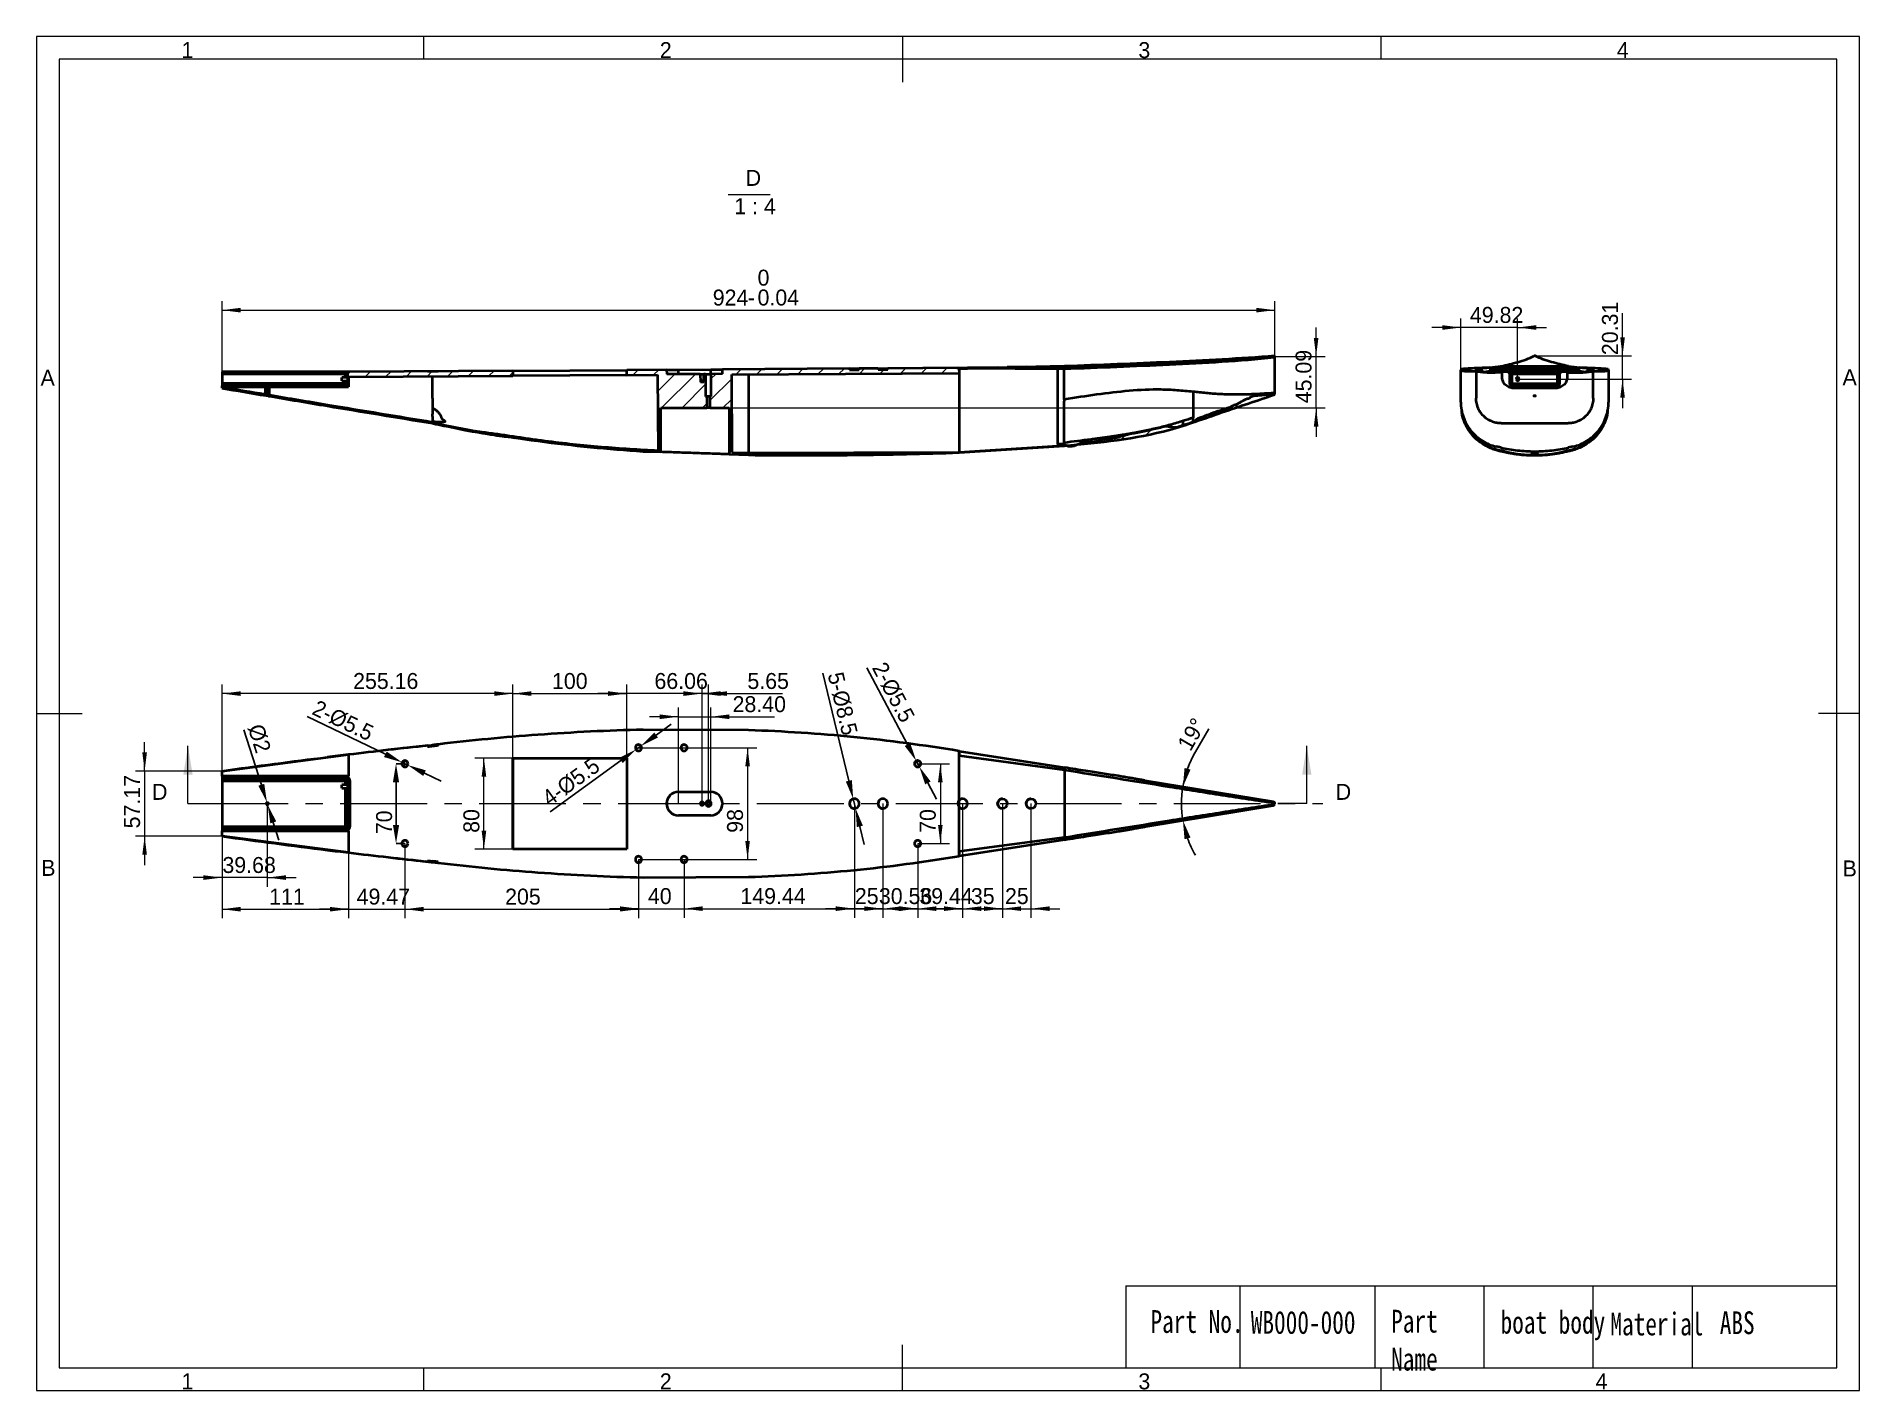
# Model space of a CAD drawing. Header units: millimetres. Extents: x 40 to 840, y 0 to 594.
import ezdxf

# ---------------------------------------------------------------- set-up
doc = ezdxf.new("R2010")
doc.units = ezdxf.units.MM
doc.header["$LTSCALE"] = 2
doc.linetypes.add('CENTER', pattern=[10.16, 6.35, -1.27, 1.27, -1.27])
doc.layers.get('0').update_dxf_attribs({"lineweight": 18})
for name, color, linetype, lineweight in [('1轮廓实线层', 7, 'Continuous', 40), ('2细线层', 4, 'Continuous', 18), ('5剖面线层', 2, 'Continuous', 18), ('6文字层', 3, 'Continuous', 18), ('尺寸线层', 3, 'Continuous', 18)]:
    doc.layers.add(name, color=color, linetype=linetype, lineweight=lineweight)
doc.styles.add('SLDTEXTSTYLE0', font='')
doc.styles.get('SLDTEXTSTYLE0').set_extended_font_data('汉仪长仿宋体')
doc.dimstyles.new('SLDDIMSTYLE0', dxfattribs={"dimtxt": 7, "dimasz": 8.16, "dimexe": 0, "dimexo": 0.0625, "dimgap": 1.75, "dimtad": 1, "dimlfac": 2, "dimrnd": 1e-09, "dimzin": 12, "dimdsep": 46, "dimtxsty": 'SLDTEXTSTYLE0', "dimcen": 0.09, "dimdle": 16.32, "dimadec": 0, "dimazin": 3, "dimtfac": 1, "dimtmove": 0, "dimatfit": 0, "dimfxl": 1, "dimfrac": 2, "dimtolj": 1, "dimarcsym": 0})
doc.dimstyles.new('SLDDIMSTYLE1', dxfattribs={"dimtxt": 7, "dimasz": 8.16, "dimexe": 0, "dimexo": 0.0625, "dimgap": 1.75, "dimtad": 1, "dimlfac": 2, "dimrnd": 1e-09, "dimzin": 12, "dimdsep": 46, "dimtxsty": 'SLDTEXTSTYLE0', "dimcen": 0.09, "dimdle": 16.32, "dimadec": 0, "dimazin": 3, "dimtfac": 1, "dimtofl": 0, "dimtmove": 0, "dimatfit": 3, "dimfxl": 1, "dimfrac": 2, "dimtolj": 1, "dimarcsym": 0})
doc.dimstyles.new('SLDDIMSTYLE2', dxfattribs={"dimtxt": 7, "dimasz": 8.16, "dimexe": 0, "dimexo": 0.0625, "dimgap": 1.75, "dimtad": 1, "dimlfac": 2, "dimrnd": 1e-09, "dimzin": 4, "dimdsep": 46, "dimtxsty": 'SLDTEXTSTYLE0', "dimcen": 0.09, "dimdle": 16.32, "dimadec": 0, "dimazin": 1, "dimtfac": 1, "dimtmove": 0, "dimatfit": 0, "dimfxl": 1, "dimfrac": 2, "dimtolj": 1, "dimarcsym": 0})
doc.dimstyles.new('SLDDIMSTYLE3', dxfattribs={"dimtxt": 7, "dimasz": 8.16, "dimexe": 0, "dimexo": 0.0625, "dimgap": 1.75, "dimtad": 1, "dimlfac": 2, "dimrnd": 1e-09, "dimzin": 12, "dimdsep": 46, "dimtxsty": 'SLDTEXTSTYLE0', "dimcen": 0.09, "dimdle": 16.32, "dimadec": 0, "dimazin": 3, "dimtfac": 1, "dimtofl": 0, "dimtmove": 0, "dimatfit": 3, "dimfxl": 1, "dimfrac": 2, "dimtolj": 1, "dimarcsym": 0})
pattern_1 = [(45, (0, 0), (-4.49013, 4.49013), [])]

msp = doc.modelspace()

# ---------------------------------------------------------------- texts
at = {"layer": '5剖面线层', "color": 2, "linetype": 'Continuous', "lineweight": 0, "char_height": 7, "width": 5.933518, "attachment_point": 1, "style": 'SLDTEXTSTYLE0'}
for insert in [(90.7316, 266.1224), (610.1455, 266.1224)]:
    msp.add_mtext('D', dxfattribs=dict(at, insert=insert))
at = {"layer": '6文字层', "color": 3, "linetype": 'Continuous', "lineweight": 0, "char_height": 7, "attachment_point": 2, "style": 'SLDTEXTSTYLE0'}
for s, insert, width in [('1', (106.2359, 591.5235), 1.66759), ('2', (316.1497, 591.5235), 4.828255), ('3', (526.1484, 591.5235), 4.867036), ('4', (736.1253, 591.5235), 5.700831), ('A', (835.6747, 448.0235), 5.778393), ('A', (44.9231, 447.8036), 5.778393), ('B', (45.2369, 232.7708), 5.351801), ('B', (835.6862, 232.5235), 5.351801), ('1', (106.2359, 7.5235), 1.66759), ('2', (316.1497, 7.5235), 4.828255), ('3', (526.1484, 7.5235), 4.867036), ('4', (726.7985, 7.5451), 5.700831)]:
    msp.add_mtext(s, dxfattribs=dict(at, insert=insert, width=width))
at = {"layer": '尺寸线层', "char_height": 10, "attachment_point": 1}
for s, insert, width in [('{\\fhyswlongfangsong|b1|i0|c134|p2;\\C7;Part No.}', (528.8685, 35.2882), 40.316912), ('{\\fhyswlongfangsong|b1|i0|c134|p2;\\C7;WB000-000}', (572.8887, 34.886), 52.313048), ('{\\fhyswlongfangsong|b1|i0|c134|p2;\\C7;Part Name}', (634.4771, 35.4335), 40.316912), ('{\\fhyswlongfangsong|b1|i0|c134|p2;\\C7;boat body}', (682.488, 34.9552), 52.313048), ('{\\fhyswlongfangsong|b1|i0|c134|p2;\\C7;Material}', (730.6855, 34.2023), 40.316912), ('{\\fhyswlongfangsong|b1|i0|c134|p2;\\C7;ABS}', (778.6701, 34.7247), 40.316912)]:
    msp.add_mtext(s, dxfattribs=dict(at, insert=insert, width=width))

# ---------------------------------------------------------------- blocks, each defined once
blk = doc.blocks.new('*X3')
at = {"layer": '2细线层', "linetype": 'Continuous', "lineweight": 0}
for points in [[(121.45, 225.02), (113.29, 226.04), (113.29, 224)], [(141.29, 225.02), (149.45, 224), (149.45, 226.04)]]:
    blk.add_hatch(color=4, dxfattribs=at).paths.add_polyline_path(points, flags=0)
at = {"layer": '2细线层', "color": 4, "linetype": 'Continuous', "lineweight": 0}
for p, q in [((141.29, 257.47), (141.29, 221.02)), ((121.45, 243.18), (121.45, 221.02)), ((121.45, 225.02), (108.75, 225.02)), ((141.29, 225.02), (121.45, 225.02)), ((141.29, 225.02), (153.99, 225.02))]:
    blk.add_line(p, q, dxfattribs=at)
at = {"layer": '2细线层', "color": 4, "linetype": 'Continuous', "lineweight": 0, "insert": (121.61, 234.04), "char_height": 7, "width": 33.0997, "attachment_point": 1, "style": 'SLDTEXTSTYLE0'}
blk.add_mtext('39.68', dxfattribs=at)
blk = doc.blocks.new('*X4')
at = {"layer": '2细线层', "linetype": 'Continuous', "lineweight": 0}
for points in [[(121.45, 211.15), (129.61, 210.13), (129.61, 212.16)], [(176.95, 211.15), (168.79, 212.16), (168.79, 210.13)]]:
    blk.add_hatch(color=4, dxfattribs=at).paths.add_polyline_path(points, flags=0)
at = {"layer": '2细线层', "color": 4, "linetype": 'Continuous', "lineweight": 0}
for p, q in [((121.45, 243.18), (121.45, 207.15)), ((176.95, 235.98), (176.95, 207.15)), ((121.45, 211.15), (176.95, 211.15))]:
    blk.add_line(p, q, dxfattribs=at)
at = {"layer": '2细线层', "color": 4, "linetype": 'Continuous', "lineweight": 0, "insert": (142.12, 220.17), "char_height": 7, "width": 15.7452, "attachment_point": 1, "style": 'SLDTEXTSTYLE0'}
blk.add_mtext('111', dxfattribs=at)
blk = doc.blocks.new('*X5')
at = {"layer": '2细线层', "linetype": 'Continuous', "lineweight": 0}
for points in [[(176.95, 211.15), (168.79, 212.16), (168.79, 210.13)], [(201.69, 211.15), (209.85, 210.13), (209.85, 212.16)]]:
    blk.add_hatch(color=4, dxfattribs=at).paths.add_polyline_path(points, flags=0)
at = {"layer": '2细线层', "color": 4, "linetype": 'Continuous', "lineweight": 0}
for p, q in [((176.95, 235.98), (176.95, 207.15)), ((201.69, 239.97), (201.69, 207.15)), ((176.95, 211.15), (164.25, 211.15)), ((176.95, 211.15), (201.69, 211.15)), ((201.69, 211.15), (214.39, 211.15))]:
    blk.add_line(p, q, dxfattribs=at)
at = {"layer": '2细线层', "color": 4, "linetype": 'Continuous', "lineweight": 0, "insert": (180.5, 220.17), "char_height": 7, "width": 33.856, "attachment_point": 1, "style": 'SLDTEXTSTYLE0'}
blk.add_mtext('49.47', dxfattribs=at)
blk = doc.blocks.new('*X6')
at = {"layer": '2细线层', "linetype": 'Continuous', "lineweight": 0}
for points in [[(201.69, 211.15), (209.85, 210.13), (209.85, 212.16)], [(304.19, 211.15), (296.03, 212.16), (296.03, 210.13)]]:
    blk.add_hatch(color=4, dxfattribs=at).paths.add_polyline_path(points, flags=0)
at = {"layer": '2细线层', "color": 4, "linetype": 'Continuous', "lineweight": 0}
for p, q in [((201.69, 239.97), (201.69, 207.15)), ((304.19, 232.97), (304.19, 207.15)), ((201.69, 211.15), (304.19, 211.15))]:
    blk.add_line(p, q, dxfattribs=at)
at = {"layer": '2细线层', "color": 4, "linetype": 'Continuous', "lineweight": 0, "insert": (245.66, 220.17), "char_height": 7, "width": 18.9446, "attachment_point": 1, "style": 'SLDTEXTSTYLE0'}
blk.add_mtext('205', dxfattribs=at)
blk = doc.blocks.new('*X7')
at = {"layer": '2细线层', "linetype": 'Continuous', "lineweight": 0}
for points in [[(304.19, 211.38), (296.03, 212.4), (296.03, 210.37)], [(324.19, 211.38), (332.35, 210.37), (332.35, 212.4)]]:
    blk.add_hatch(color=4, dxfattribs=at).paths.add_polyline_path(points, flags=0)
at = {"layer": '2细线层', "color": 4, "linetype": 'Continuous', "lineweight": 0}
for p, q in [((304.19, 232.97), (304.19, 207.38)), ((324.19, 232.97), (324.19, 207.38)), ((304.19, 211.38), (291.49, 211.38)), ((304.19, 211.38), (324.19, 211.38)), ((324.19, 211.38), (336.89, 211.38))]:
    blk.add_line(p, q, dxfattribs=at)
at = {"layer": '2细线层', "color": 4, "linetype": 'Continuous', "lineweight": 0, "insert": (308.32, 220.41), "char_height": 7, "width": 12.3712, "attachment_point": 1, "style": 'SLDTEXTSTYLE0'}
blk.add_mtext('40', dxfattribs=at)
blk = doc.blocks.new('*X8')
at = {"layer": '2细线层', "linetype": 'Continuous', "lineweight": 0}
for points in [[(324.19, 211.38), (332.35, 210.37), (332.35, 212.4)], [(398.91, 211.38), (390.75, 212.4), (390.75, 210.37)]]:
    blk.add_hatch(color=4, dxfattribs=at).paths.add_polyline_path(points, flags=0)
at = {"layer": '2细线层', "color": 4, "linetype": 'Continuous', "lineweight": 0}
for p, q in [((398.91, 257.46), (398.91, 207.38)), ((324.19, 232.97), (324.19, 207.38)), ((324.19, 211.38), (398.91, 211.38))]:
    blk.add_line(p, q, dxfattribs=at)
at = {"layer": '2细线层', "color": 4, "linetype": 'Continuous', "lineweight": 0, "insert": (348.91, 220.41), "char_height": 7, "width": 39.4792, "attachment_point": 1, "style": 'SLDTEXTSTYLE0'}
blk.add_mtext('149.44', dxfattribs=at)
blk = doc.blocks.new('*X9')
at = {"layer": '2细线层', "linetype": 'Continuous', "lineweight": 0}
for points in [[(398.91, 211.38), (390.75, 212.4), (390.75, 210.37)], [(411.41, 211.38), (419.57, 210.37), (419.57, 212.4)]]:
    blk.add_hatch(color=4, dxfattribs=at).paths.add_polyline_path(points, flags=0)
at = {"layer": '2细线层', "color": 4, "linetype": 'Continuous', "lineweight": 0}
for p, q in [((398.91, 257.46), (398.91, 207.38)), ((411.41, 257.46), (411.41, 207.38)), ((398.91, 211.38), (386.21, 211.38)), ((398.91, 211.38), (411.41, 211.38)), ((411.41, 211.38), (424.11, 211.38))]:
    blk.add_line(p, q, dxfattribs=at)
at = {"layer": '2细线层', "color": 4, "linetype": 'Continuous', "lineweight": 0, "insert": (399.14, 220.41), "char_height": 7, "width": 11.9058, "attachment_point": 1, "style": 'SLDTEXTSTYLE0'}
blk.add_mtext('25', dxfattribs=at)
blk = doc.blocks.new('*X10')
at = {"layer": '2细线层', "linetype": 'Continuous', "lineweight": 0}
for points in [[(411.41, 211.38), (403.25, 212.4), (403.25, 210.37)], [(426.69, 211.38), (434.85, 210.37), (434.85, 212.4)]]:
    blk.add_hatch(color=4, dxfattribs=at).paths.add_polyline_path(points, flags=0)
at = {"layer": '2细线层', "color": 4, "linetype": 'Continuous', "lineweight": 0}
for p, q in [((411.41, 257.46), (411.41, 207.38)), ((426.69, 239.97), (426.69, 207.38)), ((411.41, 211.38), (398.71, 211.38)), ((411.41, 211.38), (426.69, 211.38)), ((426.69, 211.38), (439.39, 211.38))]:
    blk.add_line(p, q, dxfattribs=at)
at = {"layer": '2细线层', "color": 4, "linetype": 'Continuous', "lineweight": 0, "insert": (409.67, 220.41), "char_height": 7, "width": 33.0997, "attachment_point": 1, "style": 'SLDTEXTSTYLE0'}
blk.add_mtext('30.56', dxfattribs=at)
blk = doc.blocks.new('*X11')
at = {"layer": '2细线层', "linetype": 'Continuous', "lineweight": 0}
for points in [[(426.69, 211.38), (418.53, 212.4), (418.53, 210.37)], [(446.41, 211.38), (454.57, 210.37), (454.57, 212.4)]]:
    blk.add_hatch(color=4, dxfattribs=at).paths.add_polyline_path(points, flags=0)
at = {"layer": '2细线层', "color": 4, "linetype": 'Continuous', "lineweight": 0}
for p, q in [((446.41, 257.46), (446.41, 207.38)), ((426.69, 239.97), (426.69, 207.38)), ((426.69, 211.38), (413.99, 211.38)), ((426.69, 211.38), (446.41, 211.38)), ((446.41, 211.38), (459.11, 211.38))]:
    blk.add_line(p, q, dxfattribs=at)
at = {"layer": '2细线层', "color": 4, "linetype": 'Continuous', "lineweight": 0, "insert": (427.43, 220.41), "char_height": 7, "width": 33.4875, "attachment_point": 1, "style": 'SLDTEXTSTYLE0'}
blk.add_mtext('39.44', dxfattribs=at)
blk = doc.blocks.new('*X12')
at = {"layer": '2细线层', "linetype": 'Continuous', "lineweight": 0}
for points in [[(446.41, 211.38), (438.25, 212.4), (438.25, 210.37)], [(463.91, 211.38), (472.07, 210.37), (472.07, 212.4)]]:
    blk.add_hatch(color=4, dxfattribs=at).paths.add_polyline_path(points, flags=0)
at = {"layer": '2细线层', "color": 4, "linetype": 'Continuous', "lineweight": 0}
for p, q in [((446.41, 257.46), (446.41, 207.38)), ((463.91, 257.46), (463.91, 207.38)), ((446.41, 211.38), (433.71, 211.38)), ((446.41, 211.38), (463.91, 211.38)), ((463.91, 211.38), (476.61, 211.38))]:
    blk.add_line(p, q, dxfattribs=at)
at = {"layer": '2细线层', "color": 4, "linetype": 'Continuous', "lineweight": 0, "insert": (450.05, 220.41), "char_height": 7, "width": 11.867, "attachment_point": 1, "style": 'SLDTEXTSTYLE0'}
blk.add_mtext('35', dxfattribs=at)
blk = doc.blocks.new('*X13')
at = {"layer": '2细线层', "linetype": 'Continuous', "lineweight": 0}
for points in [[(463.91, 211.38), (455.75, 212.4), (455.75, 210.37)], [(476.41, 211.38), (484.57, 210.37), (484.57, 212.4)]]:
    blk.add_hatch(color=4, dxfattribs=at).paths.add_polyline_path(points, flags=0)
at = {"layer": '2细线层', "color": 4, "linetype": 'Continuous', "lineweight": 0}
for p, q in [((463.91, 257.46), (463.91, 207.38)), ((476.41, 257.46), (476.41, 207.38)), ((463.91, 211.38), (451.21, 211.38)), ((463.91, 211.38), (476.41, 211.38)), ((476.41, 211.38), (489.11, 211.38))]:
    blk.add_line(p, q, dxfattribs=at)
at = {"layer": '2细线层', "color": 4, "linetype": 'Continuous', "lineweight": 0, "insert": (465.01, 220.41), "char_height": 7, "width": 11.9058, "attachment_point": 1, "style": 'SLDTEXTSTYLE0'}
blk.add_mtext('25', dxfattribs=at)
blk = doc.blocks.new('*X14')
at = {"layer": '2细线层', "linetype": 'Continuous'}
for points in [[(196.42, 266.81), (199.14, 266.81), (197.78, 274.97)], [(196.42, 248.13), (199.14, 248.13), (197.78, 239.97)]]:
    blk.add_hatch(color=0, dxfattribs=at).paths.add_polyline_path(points, flags=0)
at = {"layer": '2细线层', "color": 0, "linetype": 'Continuous', "lineweight": -2}
for p, q in [((201.63, 274.97), (197.78, 274.97)), ((197.78, 266.81), (197.78, 248.13)), ((201.63, 239.97), (197.78, 239.97))]:
    blk.add_line(p, q, dxfattribs=at)
at = {"layer": '2细线层', "color": 0, "linetype": 'Continuous', "lineweight": 0, "insert": (189.03, 249.26), "char_height": 7, "width": 13.8643, "attachment_point": 2, "rotation": 90, "style": 'SLDTEXTSTYLE0'}
blk.add_mtext('70', dxfattribs=at)
blk = doc.blocks.new('*X15')
at = {"layer": '2细线层', "linetype": 'Continuous', "lineweight": 0}
for points in [[(352.06, 281.97), (351.04, 273.81), (353.07, 273.81)], [(352.06, 232.97), (353.07, 241.13), (351.04, 241.13)]]:
    blk.add_hatch(color=4, dxfattribs=at).paths.add_polyline_path(points, flags=0)
at = {"layer": '2细线层', "color": 4, "linetype": 'Continuous', "lineweight": 0}
for p, q in [((304.19, 281.97), (356.06, 281.97)), ((352.06, 281.97), (352.06, 232.97)), ((304.19, 232.97), (356.06, 232.97))]:
    blk.add_line(p, q, dxfattribs=at)
at = {"layer": '2细线层', "color": 4, "linetype": 'Continuous', "lineweight": 0, "insert": (343.03, 244.67), "char_height": 7, "width": 13.7285, "attachment_point": 1, "rotation": 90, "style": 'SLDTEXTSTYLE0'}
blk.add_mtext('98', dxfattribs=at)
blk = doc.blocks.new('*X16')
at = {"layer": '2细线层', "linetype": 'Continuous', "lineweight": 0}
for points in [[(436.64, 274.97), (435.62, 266.81), (437.65, 266.81)], [(436.64, 239.97), (437.65, 248.13), (435.62, 248.13)]]:
    blk.add_hatch(color=4, dxfattribs=at).paths.add_polyline_path(points, flags=0)
at = {"layer": '2细线层', "color": 4, "linetype": 'Continuous', "lineweight": 0}
for p, q in [((426.69, 274.97), (440.64, 274.97)), ((436.64, 274.97), (436.64, 239.97)), ((426.69, 239.97), (440.64, 239.97))]:
    blk.add_line(p, q, dxfattribs=at)
at = {"layer": '2细线层', "color": 4, "linetype": 'Continuous', "lineweight": 0, "insert": (427.61, 244.66), "char_height": 7, "width": 13.8643, "attachment_point": 1, "rotation": 90, "style": 'SLDTEXTSTYLE0'}
blk.add_mtext('70', dxfattribs=at)
blk = doc.blocks.new('*X17')
at = {"layer": '2细线层', "linetype": 'Continuous', "lineweight": 0}
for points in [[(249.03, 305.73), (257.19, 304.72), (257.19, 306.75)], [(299.03, 305.73), (290.87, 306.75), (290.87, 304.72)]]:
    blk.add_hatch(color=4, dxfattribs=at).paths.add_polyline_path(points, flags=0)
at = {"layer": '2细线层', "color": 4, "linetype": 'Continuous', "lineweight": 0}
for p, q in [((249.03, 277.47), (249.03, 309.73)), ((249.03, 305.73), (299.03, 305.73)), ((299.03, 277.47), (299.03, 309.73))]:
    blk.add_line(p, q, dxfattribs=at)
at = {"layer": '2细线层', "color": 4, "linetype": 'Continuous', "lineweight": 0, "insert": (266.23, 314.76), "char_height": 7, "width": 18.0332, "attachment_point": 1, "style": 'SLDTEXTSTYLE0'}
blk.add_mtext('100', dxfattribs=at)
blk = doc.blocks.new('*X18')
at = {"layer": '2细线层', "linetype": 'Continuous', "lineweight": 0}
for points in [[(236.36, 277.47), (235.34, 269.31), (237.37, 269.31)], [(236.36, 237.47), (237.37, 245.63), (235.34, 245.63)]]:
    blk.add_hatch(color=4, dxfattribs=at).paths.add_polyline_path(points, flags=0)
at = {"layer": '2细线层', "color": 4, "linetype": 'Continuous', "lineweight": 0}
for p, q in [((249.03, 277.47), (232.36, 277.47)), ((236.36, 237.47), (236.36, 277.47)), ((249.03, 237.47), (232.36, 237.47))]:
    blk.add_line(p, q, dxfattribs=at)
at = {"layer": '2细线层', "color": 4, "linetype": 'Continuous', "lineweight": 0, "insert": (227.34, 244.66), "char_height": 7, "width": 13.7479, "attachment_point": 1, "rotation": 90, "style": 'SLDTEXTSTYLE0'}
blk.add_mtext('80', dxfattribs=at)
blk = doc.blocks.new('*X19')
at = {"layer": '2细线层', "linetype": 'Continuous', "lineweight": 0}
for points in [[(121.45, 305.73), (129.61, 304.72), (129.61, 306.75)], [(249.03, 305.73), (240.87, 306.75), (240.87, 304.72)]]:
    blk.add_hatch(color=4, dxfattribs=at).paths.add_polyline_path(points, flags=0)
at = {"layer": '2细线层', "color": 4, "linetype": 'Continuous', "lineweight": 0}
for p, q in [((121.45, 271.76), (121.45, 309.73)), ((249.03, 305.73), (121.45, 305.73)), ((249.03, 277.47), (249.03, 309.73))]:
    blk.add_line(p, q, dxfattribs=at)
at = {"layer": '2细线层', "color": 4, "linetype": 'Continuous', "lineweight": 0, "insert": (178.96, 314.76), "char_height": 7, "width": 40.1773, "attachment_point": 1, "style": 'SLDTEXTSTYLE0'}
blk.add_mtext('255.16', dxfattribs=at)
blk = doc.blocks.new('*X20')
at = {"layer": '2细线层', "linetype": 'Continuous', "lineweight": 0}
for points in [[(321.69, 295.57), (313.53, 296.59), (313.53, 294.55)], [(335.89, 295.57), (344.05, 294.55), (344.05, 296.59)]]:
    blk.add_hatch(color=4, dxfattribs=at).paths.add_polyline_path(points, flags=0)
at = {"layer": '2细线层', "color": 4, "linetype": 'Continuous', "lineweight": 0}
for p, q in [((321.69, 257.47), (321.69, 299.57)), ((335.89, 257.47), (335.89, 299.57)), ((321.69, 295.57), (308.99, 295.57)), ((321.69, 295.57), (335.89, 295.57)), ((335.89, 295.57), (363.88, 295.57))]:
    blk.add_line(p, q, dxfattribs=at)
at = {"layer": '2细线层', "color": 4, "linetype": 'Continuous', "lineweight": 0, "insert": (345.48, 304.59), "char_height": 7, "width": 33.1579, "attachment_point": 1, "style": 'SLDTEXTSTYLE0'}
blk.add_mtext('28.40', dxfattribs=at)
blk = doc.blocks.new('*X21')
at = {"layer": '2细线层', "linetype": 'Continuous', "lineweight": 0}
for points in [[(299.03, 305.73), (290.87, 306.75), (290.87, 304.72)], [(332.06, 305.73), (340.22, 304.72), (340.22, 306.75)]]:
    blk.add_hatch(color=4, dxfattribs=at).paths.add_polyline_path(points, flags=0)
at = {"layer": '2细线层', "color": 4, "linetype": 'Continuous', "lineweight": 0}
for p, q in [((299.03, 305.73), (286.33, 305.73)), ((299.03, 277.47), (299.03, 309.73)), ((332.06, 305.73), (299.03, 305.73)), ((332.06, 257.47), (332.06, 309.73)), ((332.06, 305.73), (344.76, 305.73))]:
    blk.add_line(p, q, dxfattribs=at)
at = {"layer": '2细线层', "color": 4, "linetype": 'Continuous', "lineweight": 0, "insert": (311.19, 314.76), "char_height": 7, "width": 32.9058, "attachment_point": 1, "style": 'SLDTEXTSTYLE0'}
blk.add_mtext('66.06', dxfattribs=at)
blk = doc.blocks.new('*X22')
at = {"layer": '2细线层', "linetype": 'Continuous', "lineweight": 0}
for points in [[(332.06, 305.73), (323.9, 306.75), (323.9, 304.72)], [(334.89, 305.73), (343.05, 304.72), (343.05, 306.75)]]:
    blk.add_hatch(color=4, dxfattribs=at).paths.add_polyline_path(points, flags=0)
at = {"layer": '2细线层', "color": 4, "linetype": 'Continuous', "lineweight": 0}
for p, q in [((332.06, 305.73), (319.36, 305.73)), ((332.06, 257.47), (332.06, 309.73)), ((334.89, 305.73), (332.06, 305.73)), ((334.89, 257.47), (334.89, 309.73)), ((334.89, 305.73), (367.32, 305.73))]:
    blk.add_line(p, q, dxfattribs=at)
at = {"layer": '2细线层', "color": 4, "linetype": 'Continuous', "lineweight": 0, "insert": (351.98, 314.76), "char_height": 7, "width": 25.9058, "attachment_point": 1, "style": 'SLDTEXTSTYLE0'}
blk.add_mtext('5.65', dxfattribs=at)
blk = doc.blocks.new('*X23')
at = {"layer": '2细线层', "linetype": 'Continuous', "lineweight": 0}
for points in [[(87.46, 271.76), (88.48, 279.92), (86.45, 279.92)], [(87.46, 243.18), (86.45, 235.02), (88.48, 235.02)]]:
    blk.add_hatch(color=4, dxfattribs=at).paths.add_polyline_path(points, flags=0)
at = {"layer": '2细线层', "color": 4, "linetype": 'Continuous', "lineweight": 0}
for p, q in [((87.46, 271.76), (87.46, 284.46)), ((121.45, 271.76), (83.46, 271.76)), ((87.46, 271.76), (87.46, 243.18)), ((121.45, 243.18), (83.46, 243.18)), ((87.46, 243.18), (87.46, 230.48))]:
    blk.add_line(p, q, dxfattribs=at)
at = {"layer": '2细线层', "color": 4, "linetype": 'Continuous', "lineweight": 0, "insert": (78.44, 246.6), "char_height": 7, "width": 33.5263, "attachment_point": 1, "rotation": 90, "style": 'SLDTEXTSTYLE0'}
blk.add_mtext('57.17', dxfattribs=at)
blk = doc.blocks.new('*X24')
at = {"layer": '2细线层', "linetype": 'Continuous', "lineweight": 0}
for points in [[(121.45, 473.94), (129.61, 472.92), (129.61, 474.96)], [(583.45, 473.94), (575.29, 474.96), (575.29, 472.92)]]:
    blk.add_hatch(color=4, dxfattribs=at).paths.add_polyline_path(points, flags=0)
at = {"layer": '2细线层', "color": 4, "linetype": 'Continuous', "lineweight": 0}
for p, q in [((121.45, 445.95), (121.45, 477.94)), ((121.45, 473.94), (583.45, 473.94)), ((583.45, 453.86), (583.45, 477.94))]:
    blk.add_line(p, q, dxfattribs=at)
at = {"layer": '2细线层', "color": 4, "linetype": 'Continuous', "lineweight": 0, "char_height": 7, "attachment_point": 1, "style": 'SLDTEXTSTYLE0'}
for s, insert, width in [('0', (356.43, 491.7), 4.8864), ('924', (336.78, 482.96), 19.2936), ('0.04', (356.43, 482.99), 26.3518), ('-', (352.12, 482.99), 8.4349)]:
    blk.add_mtext(s, dxfattribs=dict(at, insert=insert, width=width))
blk = doc.blocks.new('*X25')
at = {"layer": '2细线层', "linetype": 'Continuous', "lineweight": 0}
for points in [[(601.53, 453.59), (602.55, 461.75), (600.52, 461.75)], [(601.53, 431.04), (600.52, 422.88), (602.55, 422.88)]]:
    blk.add_hatch(color=4, dxfattribs=at).paths.add_polyline_path(points, flags=0)
at = {"layer": '2细线层', "color": 4, "linetype": 'Continuous', "lineweight": 0}
for p, q in [((601.53, 453.59), (601.53, 466.29)), ((583.2, 453.59), (605.53, 453.59)), ((601.53, 431.04), (601.53, 453.59)), ((343.95, 431.04), (605.53, 431.04)), ((601.53, 431.04), (601.53, 418.34))]:
    blk.add_line(p, q, dxfattribs=at)
at = {"layer": '2细线层', "color": 4, "linetype": 'Continuous', "lineweight": 0, "insert": (592.51, 433.1), "char_height": 7, "width": 33.4681, "attachment_point": 1, "rotation": 90, "style": 'SLDTEXTSTYLE0'}
blk.add_mtext('45.09', dxfattribs=at)
blk = doc.blocks.new('SW_NOTE_0')
at = {"layer": '6文字层', "color": 0, "linetype": 'Continuous', "lineweight": 0}
blk.add_line((-7.67, -1.71), (10.73, -1.71), dxfattribs=at)
at = {"layer": '6文字层', "color": 0, "linetype": 'Continuous', "lineweight": 0, "char_height": 7, "attachment_point": 2, "style": 'SLDTEXTSTYLE0'}
for s, insert, width in [('D', (3.39, 9.02), 5.9335), (' 1 : 4', (2.83, -3.4), 41.4765)]:
    blk.add_mtext(s, dxfattribs=dict(at, insert=insert, width=width))
blk = doc.blocks.new('*X27')
at = {"layer": '2细线层', "linetype": 'Continuous', "lineweight": 0}
for points in [[(665.03, 466.33), (656.87, 467.35), (656.87, 465.31)], [(689.94, 466.33), (698.1, 465.31), (698.1, 467.35)]]:
    blk.add_hatch(color=4, dxfattribs=at).paths.add_polyline_path(points, flags=0)
at = {"layer": '2细线层', "color": 4, "linetype": 'Continuous', "lineweight": 0}
for p, q in [((665.03, 466.33), (652.33, 466.33)), ((665.03, 447.73), (665.03, 470.33)), ((689.94, 466.33), (665.03, 466.33)), ((689.94, 443.69), (689.94, 470.33)), ((689.94, 466.33), (702.64, 466.33))]:
    blk.add_line(p, q, dxfattribs=at)
at = {"layer": '2细线层', "color": 4, "linetype": 'Continuous', "lineweight": 0, "insert": (669.03, 475.35), "char_height": 7, "width": 33.2161, "attachment_point": 1, "style": 'SLDTEXTSTYLE0'}
blk.add_mtext('49.82', dxfattribs=at)
blk = doc.blocks.new('*X28')
at = {"layer": '2细线层', "linetype": 'Continuous', "lineweight": 0}
for points in [[(736, 453.85), (737.02, 462.01), (734.99, 462.01)], [(736, 443.69), (734.99, 435.53), (737.02, 435.53)]]:
    blk.add_hatch(color=4, dxfattribs=at).paths.add_polyline_path(points, flags=0)
at = {"layer": '2细线层', "color": 4, "linetype": 'Continuous', "lineweight": 0}
for p, q in [((736, 453.85), (736, 472.63)), ((697.18, 453.85), (740, 453.85)), ((736, 443.69), (736, 453.85)), ((689.94, 443.69), (740, 443.69)), ((736, 443.69), (736, 430.99))]:
    blk.add_line(p, q, dxfattribs=at)
at = {"layer": '2细线层', "color": 4, "linetype": 'Continuous', "lineweight": 0, "insert": (726.98, 454.22), "char_height": 7, "width": 30.8892, "attachment_point": 1, "rotation": 90, "style": 'SLDTEXTSTYLE0'}
blk.add_mtext('20.31', dxfattribs=at)
blk = doc.blocks.new('*X29')
at = {"layer": '2细线层', "linetype": 'Continuous'}
for points in [[(546.44, 272.41), (543.8, 273.09), (543.08, 264.84)], [(543.8, 241.86), (546.44, 242.54), (543.08, 250.1)]]:
    blk.add_hatch(color=0, dxfattribs=at).paths.add_polyline_path(points, flags=0)
at = {"layer": '2细线层', "color": 0, "linetype": 'Continuous', "lineweight": -2}
blk.add_line((548.57, 280.21), (554.39, 290.3), dxfattribs=at)
for start, end in [(150.01422, 170.67477), (150.09834, 160.38656), (170.67477, 189.31964), (199.60785, 209.89607)]:
    blk.add_arc((587.98, 257.47), 45.5, start, end, dxfattribs=at)
at = {"layer": '2细线层', "color": 0, "linetype": 'Continuous', "lineweight": 0, "insert": (546.93, 287.88), "char_height": 7, "width": 20.3771, "attachment_point": 5, "rotation": 60.01422, "style": 'SLDTEXTSTYLE0'}
blk.add_mtext('19%%D', dxfattribs=at)
blk = doc.blocks.new('*X30')
at = {"layer": '2细线层', "linetype": 'Continuous'}
for points in [[(139.97, 266.14), (137.38, 265.32), (141.14, 257.95)], [(145.21, 249.63), (142.61, 248.81), (141.44, 257)]]:
    blk.add_hatch(color=0, dxfattribs=at).paths.add_polyline_path(points, flags=0)
at = {"layer": '2细线层', "color": 0, "linetype": 'Continuous', "lineweight": -2}
for p, q in [((138.68, 265.73), (131.05, 289.79)), ((141.44, 257), (141.14, 257.95)), ((143.91, 249.22), (146.38, 241.44))]:
    blk.add_line(p, q, dxfattribs=at)
blk.add_arc((141.29, 257.47), 0.5, 97.1636, 107.5899, dxfattribs=at)
at = {"layer": '2细线层', "color": 0, "linetype": 'Continuous', "lineweight": 0, "insert": (137.76, 286), "char_height": 7, "width": 20.9064, "attachment_point": 5, "rotation": 287.5899, "style": 'SLDTEXTSTYLE0'}
blk.add_mtext('%%C2', dxfattribs=at)
blk = doc.blocks.new('*X31')
at = {"layer": '2细线层', "linetype": 'Continuous'}
for points in [[(193.69, 280.33), (192.51, 277.88), (200.45, 275.57)], [(210.87, 272.07), (209.69, 269.61), (202.93, 274.38)]]:
    blk.add_hatch(color=0, dxfattribs=at).paths.add_polyline_path(points, flags=0)
at = {"layer": '2细线层', "color": 0, "linetype": 'Continuous', "lineweight": -2}
for p, q in [((193.1, 279.1), (158.72, 295.63)), ((202.93, 274.38), (200.45, 275.57)), ((210.28, 270.84), (217.64, 267.3))]:
    blk.add_line(p, q, dxfattribs=at)
blk.add_arc((201.69, 274.97), 1.37, 154.32047, 177.39475, dxfattribs=at)
at = {"layer": '2细线层', "color": 0, "linetype": 'Continuous', "lineweight": 0, "insert": (174.5, 293.87), "char_height": 7, "width": 53.8115, "attachment_point": 5, "rotation": 334.32047, "style": 'SLDTEXTSTYLE0'}
blk.add_mtext('{\\fms pgothic|b0|i0|c0|p34;2-%%C5.5}', dxfattribs=at)
blk = doc.blocks.new('*X32')
at = {"layer": '2细线层', "linetype": 'Continuous'}
for points in [[(311.11, 288.66), (312.71, 286.46), (305.3, 282.78)], [(295.67, 277.48), (297.26, 275.28), (303.07, 281.17)]]:
    blk.add_hatch(color=0, dxfattribs=at).paths.add_polyline_path(points, flags=0)
at = {"layer": '2细线层', "color": 0, "linetype": 'Continuous', "lineweight": -2}
for p, q in [((311.91, 287.56), (318.52, 292.35)), ((305.3, 282.78), (303.07, 281.17)), ((296.47, 276.38), (265.44, 253.91))]:
    blk.add_line(p, q, dxfattribs=at)
at = {"layer": '2细线层', "color": 0, "linetype": 'Continuous', "lineweight": 0, "insert": (274.57, 267.01), "char_height": 7, "width": 53.2955, "attachment_point": 5, "rotation": 35.90458, "style": 'SLDTEXTSTYLE0'}
blk.add_mtext('{\\fms pgothic|b0|i0|c0|p34;4-%%C5.5}', dxfattribs=at)
blk = doc.blocks.new('*X33')
at = {"layer": '2细线层', "linetype": 'Continuous'}
for points in [[(397.81, 267.78), (395.17, 267.14), (398.41, 259.53)], [(402.65, 247.79), (400.01, 247.15), (399.41, 255.4)]]:
    blk.add_hatch(color=0, dxfattribs=at).paths.add_polyline_path(points, flags=0)
at = {"layer": '2细线层', "color": 0, "linetype": 'Continuous', "lineweight": -2}
for p, q in [((396.49, 267.46), (385.07, 314.63)), ((399.41, 255.4), (398.41, 259.53)), ((401.33, 247.47), (403.25, 239.53))]:
    blk.add_line(p, q, dxfattribs=at)
at = {"layer": '2细线层', "color": 0, "linetype": 'Continuous', "lineweight": 0, "insert": (393.7, 301.29), "char_height": 7, "width": 52.9773, "attachment_point": 5, "rotation": 283.61116, "style": 'SLDTEXTSTYLE0'}
blk.add_mtext('{\\fms pgothic|b0|i0|c0|p34;5-%%C8.5}', dxfattribs=at)
blk = doc.blocks.new('*X34')
at = {"layer": '2细线层', "linetype": 'Continuous'}
for points in [[(423.43, 284.03), (421.02, 282.75), (426.05, 276.19)], [(432.38, 267.19), (429.97, 265.91), (427.35, 273.76)]]:
    blk.add_hatch(color=0, dxfattribs=at).paths.add_polyline_path(points, flags=0)
at = {"layer": '2细线层', "color": 0, "linetype": 'Continuous', "lineweight": -2}
for p, q in [((422.23, 283.39), (404.32, 317.08)), ((427.35, 273.76), (426.05, 276.19)), ((431.17, 266.55), (435, 259.35))]:
    blk.add_line(p, q, dxfattribs=at)
at = {"layer": '2细线层', "color": 0, "linetype": 'Continuous', "lineweight": 0, "insert": (416, 306.3), "char_height": 7, "width": 52.9773, "attachment_point": 5, "rotation": 297.98571, "style": 'SLDTEXTSTYLE0'}
blk.add_mtext('{\\fms pgothic|b0|i0|c0|p34;2-%%C5.5}', dxfattribs=at)

# ---------------------------------------------------------------- dimensions: what is measured, and where the dimension line sits
at = {"layer": '2细线层', "color": 4, "linetype": 'Continuous', "lineweight": 0}
for base, p1, p2, dimstyle, override, picture, middle in [((583.4534, 473.9392), (121.4534, 445.9455), (583.4534, 453.8567), 'SLDDIMSTYLE3', {"dimsah": 1, "dimtol": 1, "dimtp": 0, "dimtm": 0.04}, '*X24', (352.7485, 473.9392)), ((665.0295, 466.3308), (689.939, 443.6947), (665.0295, 447.7306), 'SLDDIMSTYLE0', {"dimsah": 1, "dimtzin": 12}, '*X27', (678.2248, 466.3308)), ((121.4534, 305.734), (249.0338, 277.4717), (121.4534, 271.7648), 'SLDDIMSTYLE1', {"dimsah": 1, "dimtzin": 12}, '*X19', (189.7, 305.734)), ((299.0329, 305.734), (249.0338, 277.4717), (299.0329, 277.4717), 'SLDDIMSTYLE1', {"dimsah": 1, "dimtzin": 12}, '*X17', (272.3726, 305.734)), ((299.0329, 305.734), (332.0625, 257.4717), (299.0329, 277.4717), 'SLDDIMSTYLE0', {"dimsah": 1, "dimtzin": 12}, '*X21', (320.3807, 305.734)), ((332.0625, 305.734), (334.8878, 257.4717), (332.0625, 257.4717), 'SLDDIMSTYLE0', {"dimsah": 1, "dimtzin": 12}, '*X22', (359.6498, 305.734)), ((335.8878, 295.5698), (321.6881, 257.4717), (335.8878, 257.4717), 'SLDDIMSTYLE2', {"dimsah": 1, "dimtzin": 12}, '*X20', (354.6823, 295.5698)), ((121.4534, 225.02), (141.2935, 257.4717), (121.4534, 243.1785), 'SLDDIMSTYLE0', {"dimsah": 1, "dimtzin": 12}, '*X3', (130.8031, 225.02)), ((398.9064, 211.383), (324.188, 232.9717), (398.9064, 257.4618), 'SLDDIMSTYLE1', {"dimsah": 1, "dimtzin": 12}, '*X8', (359.6498, 211.383)), ((411.4062, 211.383), (398.9064, 257.4618), (411.4062, 257.4618), 'SLDDIMSTYLE0', {"dimsah": 1, "dimtzin": 12}, '*X9', (403.7465, 211.383)), ((426.6861, 211.383), (411.4062, 257.4618), (426.6861, 239.9717), 'SLDDIMSTYLE0', {"dimsah": 1, "dimtzin": 12}, '*X10', (418.8681, 211.383)), ((446.408, 211.383), (426.6861, 239.9717), (446.408, 257.4618), 'SLDDIMSTYLE0', {"dimsah": 1, "dimtzin": 12}, '*X11', (436.6357, 211.383)), ((463.9066, 211.383), (446.408, 257.4618), (463.9066, 257.4618), 'SLDDIMSTYLE0', {"dimsah": 1, "dimtzin": 12}, '*X12', (454.658, 211.383)), ((476.4056, 211.383), (463.9066, 257.4618), (476.4056, 257.4618), 'SLDDIMSTYLE0', {"dimsah": 1, "dimtzin": 12}, '*X13', (469.6164, 211.383)), ((176.9534, 211.1474), (121.4534, 243.1785), (176.9534, 235.9761), 'SLDDIMSTYLE1', {"dimsah": 1, "dimtzin": 12}, '*X4', (148.2556, 211.1474)), ((201.6903, 211.1474), (176.9534, 235.9761), (201.6903, 239.9717), 'SLDDIMSTYLE0', {"dimsah": 1, "dimtzin": 12}, '*X5', (189.7, 211.1474)), ((304.1884, 211.1474), (201.6903, 239.9717), (304.1884, 232.9717), 'SLDDIMSTYLE1', {"dimsah": 1, "dimtzin": 12}, '*X6', (251.7997, 211.1474)), ((324.188, 211.383), (304.1884, 232.9717), (324.188, 232.9717), 'SLDDIMSTYLE0', {"dimsah": 1, "dimtzin": 12}, '*X7', (312.9226, 211.383))]:
    dim = msp.add_linear_dim(base=base, p1=p1, p2=p2, dimstyle=dimstyle, override=override, dxfattribs=at)
    dim.commit()
    dim.dimension.update_dxf_attribs({"geometry": picture, "text_midpoint": middle, "dimtype": 160})
for base, p1, p2, dimstyle, picture, middle in [((736.0027, 453.8513), (689.939, 443.6947), (697.1767, 453.8513), 'SLDDIMSTYLE0', '*X28', (736.0027, 463.4232)), ((601.5344, 453.5876), (343.9534, 431.0417), (583.2034, 453.5876), 'SLDDIMSTYLE0', '*X25', (601.5344, 442.2971)), ((87.4631, 243.1785), (121.4534, 271.7648), (121.4534, 243.1785), 'SLDDIMSTYLE0', '*X23', (87.4631, 255.7998)), ((352.056, 232.9717), (304.1884, 281.9717), (304.1884, 232.9717), 'SLDDIMSTYLE1', '*X15', (352.056, 249.2604)), ((197.7752, 239.9717), (201.6903, 274.9717), (201.6903, 239.9717), 'SLDDIMSTYLE0', '*X14', (197.7752, 249.2604)), ((236.3586, 277.4717), (249.0338, 237.4717), (249.0338, 277.4717), 'SLDDIMSTYLE1', '*X18', (236.3586, 249.2604)), ((436.6357, 239.9717), (426.6861, 274.9717), (426.6861, 239.9717), 'SLDDIMSTYLE0', '*X16', (436.6357, 249.2604))]:
    dim = msp.add_linear_dim(base=base, p1=p1, p2=p2, angle=90, dimstyle=dimstyle, override={"dimsah": 1, "dimtzin": 12}, dxfattribs=at)
    dim.commit()
    dim.dimension.update_dxf_attribs({"geometry": picture, "text_midpoint": middle, "dimtype": 160})
for p1, p2, text, picture, middle in [((399.4096, 255.3965), (398.4094, 259.5271), '{\\fms pgothic|b0|i0|c0|p34;5-<>}', '*X33', (388.5957, 300.0576)), ((427.345, 273.7575), (426.0546, 276.1859), '{\\fms pgothic|b0|i0|c0|p34;2-<>}', '*X34', (410.0512, 306.302)), ((202.9294, 274.3758), (200.4511, 275.5675), '{\\fms pgothic|b0|i0|c0|p34;2-<>}', '*X31', (172.2296, 289.1371)), ((305.3021, 282.778), (303.0747, 281.1653), '{\\fms pgothic|b0|i0|c0|p34;4-<>}', '*X32', (277.6458, 262.7548))]:
    dim = msp.add_diameter_dim_2p(p1=p1, p2=p2, text=text, dimstyle='SLDDIMSTYLE0', override={"dimpost": '%%C<>', "dimsah": 1, "dimtzin": 12}, dxfattribs=at)
    dim.commit()
    dim.dimension.update_dxf_attribs({"geometry": picture, "text_midpoint": middle, "dimtype": 163})
dim = msp.add_diameter_dim_2p(p1=(141.4446, 256.9952), p2=(141.1425, 257.9482), dimstyle='SLDDIMSTYLE0', override={"dimpost": '%%C<>', "dimsah": 1, "dimtzin": 12}, dxfattribs=at)
dim.commit()
dim.dimension.update_dxf_attribs({"geometry": '*X30', "text_midpoint": (132.7513, 284.4168), "dimtype": 163})
dim = msp.add_angular_dim_2l(base=(542.5467, 255.0069), line1=((526.7625, 247.4244), (582.6229, 256.5915)), line2=((526.3557, 267.5914), (582.6229, 258.3518)), dimstyle='SLDDIMSTYLE0', override={"dimtad": 1, "dimtih": 0, "dimtoh": 0, "dimsah": 1, "dimtdec": 0, "dimtzin": 12}, dxfattribs=at)
dim.commit()
dim.dimension.update_dxf_attribs({"geometry": '*X29', "text_midpoint": (546.9335, 287.8812)})

# ---------------------------------------------------------------- hatches: boundary and pattern name
at = {"layer": '5剖面线层'}
h = msp.add_hatch(dxfattribs=at)
h.set_pattern_fill('ANSI31', color=256, style=0, pattern_type=0)
h.set_pattern_definition(pattern_1)
edge = h.paths.add_edge_path(flags=0)
edge.add_line((335.6378, 436.0417), (335.6378, 431.0417))
edge.add_line((335.6378, 431.0417), (343.9534, 431.0417))
edge.add_line((343.9534, 431.0417), (343.9534, 410.7047))
edge.add_line((343.9534, 410.7047), (352.4534, 410.414))
edge.add_spline(control_points=[(352.4534, 410.414), (367.8554, 410.2324), (398.8017, 410.2254), (429.4554, 410.9244), (444.8534, 411.4521)], knot_values=[0, 0, 0, 0, 46.09427054, 92.413995, 92.413995, 92.413995, 92.413995], weights=[1, 1, 1, 1, 1], degree=3, periodic=0)
edge.add_line((444.8534, 411.4521), (444.8534, 411.702))
edge.add_line((444.8534, 411.702), (352.4534, 411.414))
edge.add_spline(control_points=[(352.4534, 411.414), (350.0675, 411.4063), (347.6815, 411.4112), (345.2956, 411.4285)], knot_values=[0, 0, 0, 0, 7.15789694, 7.15789694, 7.15789694, 7.15789694], weights=[1, 1, 1, 1], degree=3, periodic=0)
edge.add_line((345.2956, 411.4285), (345.0874, 445.7163))
edge.add_line((345.0874, 445.7163), (444.8534, 446.3221))
edge.add_line((444.8534, 446.3221), (444.8534, 448.0721))
edge.add_line((444.8534, 448.0721), (444.2861, 448.0687))
edge.add_line((444.2861, 448.0687), (444.283, 448.5687))
edge.add_line((444.283, 448.5687), (413.5311, 448.3819))
edge.add_line((413.5311, 448.3819), (413.5342, 447.8819))
edge.add_line((413.5342, 447.8819), (409.2843, 447.8561))
edge.add_line((409.2843, 447.8561), (409.2813, 448.3561))
edge.add_line((409.2813, 448.3561), (401.0314, 448.306))
edge.add_line((401.0314, 448.306), (401.0344, 447.8061))
edge.add_line((401.0344, 447.8061), (396.7845, 447.7803))
edge.add_line((396.7845, 447.7803), (396.7815, 448.2802))
edge.add_line((396.7815, 448.2802), (341.0377, 447.9418))
edge.add_line((341.0377, 447.9418), (341.0499, 445.9418))
edge.add_line((341.0499, 445.9418), (336.1378, 445.912))
edge.add_line((336.1378, 445.912), (336.1378, 436.0417))
edge.add_line((336.1378, 436.0417), (335.6378, 436.0417))
h = msp.add_hatch(dxfattribs=at)
h.set_pattern_fill('ANSI31', color=256, style=0, pattern_type=0)
h.set_pattern_definition(pattern_1)
edge = h.paths.add_edge_path(flags=0)
edge.add_spline(control_points=[(543.2258, 423.5395), (542.2758, 423.2391), (541.3088, 422.9397), (539.4293, 422.3814), (538.4707, 422.6897), (536.5601, 422.9776), (535.5992, 423.1189), (533.7085, 422.6322), (532.7498, 422.3886), (530.8294, 421.9392), (529.8628, 421.714), (528.4166, 421.3987), (527.9346, 421.2915), (526.9731, 421.0871), (526.4919, 420.984), (525.5291, 420.7885), (525.0473, 420.69), (524.0835, 420.5024), (523.6012, 420.4079), (522.6364, 420.227), (522.1537, 420.136), (521.1879, 419.9608), (520.705, 419.8727), (519.7384, 419.7019), (519.2557, 419.5864), (518.29, 419.3304), (517.8075, 419.1879), (516.8417, 418.9074), (516.3589, 418.7681), (515.3919, 418.5238), (514.9113, 418.2287), (513.942, 418.081), (513.4575, 418.0128), (512.4876, 417.8734), (512.0026, 417.8056), (511.0319, 417.6706), (510.5465, 417.6054), (509.5752, 417.4749), (509.0893, 417.4123), (508.1174, 417.2866), (507.6335, 417.1799), (506.6664, 416.9343), (506.1828, 416.7989), (505.213, 416.5573), (504.729, 416.3454), (503.7492, 416.2319), (503.2559, 415.8814), (502.7682, 415.8294)], knot_values=[0, 0, 0, 0, 2.96223393, 2.96223393, 5.92446786, 5.92446786, 8.88670179, 8.88670179, 11.84893572, 11.84893572, 14.81116965, 14.81116965, 16.29228661, 16.29228661, 17.77340358, 17.77340358, 19.25452054, 19.25452054, 20.73563751, 20.73563751, 22.21675447, 22.21675447, 23.69787144, 23.69787144, 25.1789884, 25.1789884, 26.66010537, 26.66010537, 28.14122233, 28.14122233, 29.6223393, 29.6223393, 31.10345626, 31.10345626, 32.58457323, 32.58457323, 34.06569019, 34.06569019, 35.54680716, 35.54680716, 37.02792412, 37.02792412, 38.50904109, 38.50904109, 39.99015805, 39.99015805, 41.47027528, 41.47027528, 41.47027528, 41.47027528], weights=[1, 1, 1, 1, 1, 1, 1, 1, 1, 1, 1, 1, 1, 1, 1, 1, 1, 1, 1, 1, 1, 1, 1, 1, 1, 1, 1, 1, 1, 1, 1, 1, 1, 1, 1, 1, 1, 1, 1, 1, 1, 1, 1, 1, 1, 1, 1, 1], degree=3, periodic=0)
edge.add_spline(control_points=[(502.7682, 415.8294), (502.711, 415.8328), (502.6551, 415.8487), (502.5994, 415.8621), (502.1041, 415.9816), (501.5984, 416.0865), (501.089, 416.0976), (500.3952, 416.1128), (499.6956, 415.9848), (499.0303, 415.7874), (498.318, 415.576), (497.631, 415.285), (496.9461, 414.9968), (496.2448, 414.7016), (495.5362, 414.3997), (494.7919, 414.2415), (494.2989, 414.1367), (493.784, 414.0757), (493.2834, 414.1349), (492.8874, 414.1818), (492.5022, 414.3063), (492.1269, 414.441), (491.8447, 414.5423), (491.5588, 414.6588), (491.2597, 414.6797), (491.2136, 414.6829), (491.1671, 414.6834), (491.121, 414.6804)], knot_values=[0, 0, 0, 0, 0.17275654, 0.17275654, 0.17275654, 1.70542756, 1.70542756, 1.70542756, 3.80539557, 3.80539557, 3.80539557, 6.03813222, 6.03813222, 6.03813222, 8.32750934, 8.32750934, 8.32750934, 9.84644763, 9.84644763, 9.84644763, 11.03861731, 11.03861731, 11.03861731, 11.93417199, 11.93417199, 11.93417199, 12.07033419, 12.07033419, 12.07033419, 12.07033419], weights=[1, 1, 1, 1, 1, 1, 1, 1, 1, 1, 1, 1, 1, 1, 1, 1, 1, 1, 1, 1, 1, 1, 1, 1, 1, 1, 1, 1], degree=3, periodic=0)
edge.add_spline(control_points=[(491.121, 414.6804), (491.0313, 414.6764), (490.9359, 414.672), (490.8406, 414.6663), (490.7407, 414.6604), (490.6408, 414.6534), (490.5409, 414.646), (490.3816, 414.6342), (490.2224, 414.6214), (490.0631, 414.6095), (489.9037, 414.5977), (489.7443, 414.5869), (489.5847, 414.5791), (489.4251, 414.5712), (489.2657, 414.5618), (489.1062, 414.5515), (488.9468, 414.5412), (488.7874, 414.5301), (488.6281, 414.5191), (488.4687, 414.508), (488.3093, 414.4969), (488.1499, 414.4867)], knot_values=[0, 0, 0, 0, 0.28593643, 0.28593643, 0.28593643, 0.58570224, 0.58570224, 0.58570224, 1.06405885, 1.06405885, 1.06405885, 1.54248959, 1.54248959, 1.54248959, 2.02085025, 2.02085025, 2.02085025, 2.49919195, 2.49919195, 2.49919195, 2.9775359, 2.9775359, 2.9775359, 2.9775359], weights=[1, 1, 1, 1, 1, 1, 1, 1, 1, 1, 1, 1, 1, 1, 1, 1, 1, 1, 1, 1, 1, 1], degree=3, periodic=0)
edge.add_spline(control_points=[(488.1499, 414.4867), (486.3452, 414.3706), (484.5405, 414.2546), (482.7358, 414.1385), (480.9311, 414.0225), (479.1264, 413.9064), (477.3218, 413.7904), (473.7124, 413.5583), (470.103, 413.3261), (466.4936, 413.094), (459.2802, 412.6302), (452.0668, 412.1663), (444.8534, 411.7024)], knot_values=[0, 0, 0, 0, 5.42524541, 5.42524541, 5.42524541, 10.85049081, 10.85049081, 10.85049081, 21.70098162, 21.70098162, 21.70098162, 43.38588662, 43.38588662, 43.38588662, 43.38588662], weights=[1, 1, 1, 1, 1, 1, 1, 1, 1, 1, 1, 1, 1], degree=3, periodic=0)
edge.add_line((444.8534, 411.7024), (444.8534, 411.4519))
edge.add_line((444.8534, 411.4519), (491.0534, 414.4229))
edge.add_spline(control_points=[(491.0534, 414.4229), (506.6381, 415.9142), (529.9094, 418.056), (560.2552, 429.2783), (575.7618, 434.3134), (583.4534, 436.9382)], knot_values=[0, 0, 0, 0, 47.42309661, 71.53509053, 95.51745878, 95.51745878, 95.51745878, 95.51745878], weights=[1, 1, 1, 1, 1, 1], degree=3, periodic=0)
edge.add_line((583.4534, 436.9382), (583.4534, 453.8567))
edge.add_spline(control_points=[(583.4534, 453.8567), (575.7529, 453.2896), (560.2507, 452.2598), (529.9497, 450.7885), (506.4538, 449.8839), (491.0534, 449.3207)], knot_values=[0, 0, 0, 0, 23.22900985, 46.58357344, 92.5169678, 92.5169678, 92.5169678, 92.5169678], weights=[1, 1, 1, 1, 1, 1], degree=3, periodic=0)
edge.add_line((491.0534, 449.3207), (478.5303, 449.1178))
edge.add_line((478.5303, 449.1178), (478.5318, 448.8678))
edge.add_line((478.5318, 448.8678), (491.0588, 449.0708))
edge.add_spline(control_points=[(491.0588, 449.0708), (491.06, 449.0708), (491.0613, 449.0709), (491.0626, 449.0709), (506.527, 449.6364), (522.1691, 450.2387), (537.4538, 450.9288), (545.0961, 451.2738), (552.6512, 451.6411), (560.2662, 452.079), (567.8812, 452.5169), (575.5565, 453.0258), (583.2034, 453.5876)], knot_values=[0, 0, 0, 0, 0.00379021, 0.00379021, 0.00379021, 46.13236362, 46.13236362, 46.13236362, 69.19665032, 69.19665032, 69.19665032, 92.26093703, 92.26093703, 92.26093703, 92.26093703], weights=[1, 1, 1, 1, 1, 1, 1, 1, 1, 1, 1, 1, 1], degree=3, periodic=0)
edge.add_line((583.2034, 453.5876), (583.2034, 437.1904))
edge.add_spline(control_points=[(583.2034, 437.1904), (583.174, 437.1883), (583.1445, 437.1866), (583.115, 437.1852), (583.0138, 437.1806), (582.9125, 437.1795), (582.8113, 437.1788), (582.6873, 437.1779), (582.5633, 437.1795), (582.4393, 437.1791), (582.1134, 437.178), (581.7881, 437.1447), (581.4641, 437.1086), (580.8163, 437.0364), (580.168, 436.9688), (579.5191, 436.9067), (578.7369, 436.832), (577.9551, 436.7527), (577.1731, 436.6753), (576.5763, 436.6162), (575.978, 436.5731), (575.3806, 436.5204), (575.0811, 436.494), (574.7794, 436.4853), (574.4827, 436.4371), (574.1864, 436.389), (573.8963, 436.3065), (573.6082, 436.2224), (573.5362, 436.2014), (573.4643, 436.1802), (573.3923, 436.1594), (573.2461, 436.117), (573.1071, 436.0437), (572.9853, 435.9525), (572.7442, 435.772), (572.5368, 435.5477), (572.2877, 435.3784), (572.0318, 435.2043), (571.6944, 435.2012), (571.3944, 435.125), (571.0936, 435.0487), (570.8016, 434.9362), (570.5189, 434.8082), (569.3916, 434.2975), (568.3753, 433.5705), (567.2968, 432.9634), (566.0266, 432.2484), (564.6743, 431.659), (563.279, 431.2373), (561.2136, 430.613), (559.1798, 429.8877), (557.1437, 429.1737), (555.1077, 428.4598), (553.0788, 427.7259), (551.0493, 426.9937), (550.0304, 426.6261), (549.1264, 425.9819), (548.2445, 425.3531), (548.0218, 425.1944), (547.7882, 425.0416), (547.5315, 424.9474), (547.5235, 424.9445), (547.5155, 424.9416), (547.5074, 424.9388)], knot_values=[0, 0, 0, 0, 0.08476107, 0.08476107, 0.08476107, 0.37526341, 0.37526341, 0.37526341, 0.73106495, 0.73106495, 0.73106495, 1.66841013, 1.66841013, 1.66841013, 3.54183725, 3.54183725, 3.54183725, 5.80013428, 5.80013428, 5.80013428, 7.52393131, 7.52393131, 7.52393131, 8.38785507, 8.38785507, 8.38785507, 9.25130196, 9.25130196, 9.25130196, 9.46676178, 9.46676178, 9.46676178, 9.9120591, 9.9120591, 9.9120591, 10.78091979, 10.78091979, 10.78091979, 11.7180294, 11.7180294, 11.7180294, 12.66186504, 12.66186504, 12.66186504, 16.43122588, 16.43122588, 16.43122588, 20.89604828, 20.89604828, 20.89604828, 27.46666466, 27.46666466, 27.46666466, 34.03635596, 34.03635596, 34.03635596, 37.39058179, 37.39058179, 37.39058179, 38.23827855, 38.23827855, 38.23827855, 38.26439512, 38.26439512, 38.26439512, 38.26439512], weights=[1, 1, 1, 1, 1, 1, 1, 1, 1, 1, 1, 1, 1, 1, 1, 1, 1, 1, 1, 1, 1, 1, 1, 1, 1, 1, 1, 1, 1, 1, 1, 1, 1, 1, 1, 1, 1, 1, 1, 1, 1, 1, 1, 1, 1, 1, 1, 1, 1, 1, 1, 1, 1, 1, 1, 1, 1, 1, 1, 1, 1, 1, 1, 1], degree=3, periodic=0)
edge.add_spline(control_points=[(547.5074, 424.9388), (546.0804, 424.4592), (544.6535, 423.991), (543.2258, 423.5395)], knot_values=[0, 0, 0, 0, 4.50458053, 4.50458053, 4.50458053, 4.50458053], weights=[1, 1, 1, 1], degree=3, periodic=0)
h = msp.add_hatch(dxfattribs=at)
h.set_pattern_fill('ANSI31', color=256, style=0, pattern_type=0)
h.set_pattern_definition(pattern_1)
h.paths.add_polyline_path([(448.5327, 448.6317), (448.5342, 448.3817), (461.7832, 448.5964), (461.7817, 448.8464)], flags=0)
h = msp.add_hatch(dxfattribs=at)
h.set_pattern_fill('ANSI31', color=256, style=0, pattern_type=0)
h.set_pattern_definition(pattern_1)
h.paths.add_polyline_path([(466.0313, 448.9153), (466.0328, 448.6653), (474.2822, 448.799), (474.2807, 449.049)], flags=0)
h = msp.add_hatch(dxfattribs=at)
h.set_pattern_fill('ANSI31', color=256, style=0, pattern_type=0)
h.set_pattern_definition(pattern_1)
edge = h.paths.add_edge_path(flags=0)
edge.add_line((140.7937, 436.4364), (140.7937, 440.7561))
edge.add_line((140.7937, 440.7561), (121.4534, 440.7561))
edge.add_line((121.4534, 440.7561), (121.4534, 439.709))
edge.add_spline(control_points=[(121.4534, 439.709), (127.9013, 438.6138), (134.3467, 437.5231), (140.7937, 436.4364)], knot_values=[0, 0, 0, 0, 19.61516236, 19.61516236, 19.61516236, 19.61516236], weights=[1, 1, 1, 1], degree=3, periodic=0)
edge = h.paths.add_edge_path(flags=0)
edge.add_line((121.9534, 440.0241), (121.9534, 440.2561))
edge.add_line((121.9534, 440.2561), (140.2937, 440.2561))
edge.add_line((140.2937, 440.2561), (140.2937, 436.9207))
edge.add_spline(control_points=[(140.2937, 436.9207), (134.1801, 437.9514), (128.0678, 438.9857), (121.9534, 440.0241)], knot_values=[0, 0, 0, 0, 18.6009466, 18.6009466, 18.6009466, 18.6009466], weights=[1, 1, 1, 1], degree=3, periodic=0)
h = msp.add_hatch(dxfattribs=at)
h.set_pattern_fill('ANSI31', color=256, style=0, pattern_type=0)
h.set_pattern_definition(pattern_1)
edge = h.paths.add_edge_path(flags=0)
edge.add_spline(control_points=[(213.8534, 424.2997), (229.1837, 421.1927), (259.8828, 416.0389), (290.7837, 412.989), (306.2534, 411.9942)], knot_values=[0, 0, 0, 0, 46.8257202, 93.28753495, 93.28753495, 93.28753495, 93.28753495], weights=[1, 1, 1, 1, 1], degree=3, periodic=0)
edge.add_line((306.2534, 411.9942), (313.9534, 411.7306))
edge.add_line((313.9534, 411.7306), (313.9534, 431.0417))
edge.add_line((313.9534, 431.0417), (334.1378, 431.0417))
edge.add_line((334.1378, 431.0417), (334.1378, 436.0417))
edge.add_line((334.1378, 436.0417), (333.6378, 436.0417))
edge.add_line((333.6378, 436.0417), (333.6378, 445.8968))
edge.add_line((333.6378, 445.8968), (332.8125, 445.8918))
edge.add_line((332.8125, 445.8918), (332.8341, 442.3419))
edge.add_line((332.8341, 442.3419), (331.3341, 442.3328))
edge.add_line((331.3341, 442.3328), (331.3125, 445.8827))
edge.add_line((331.3125, 445.8827), (316.5503, 445.7931))
edge.add_line((316.5503, 445.7931), (316.5382, 447.793))
edge.add_line((316.5382, 447.793), (299.0329, 447.6867))
edge.add_line((299.0329, 447.6867), (299.0466, 445.4368))
edge.add_line((299.0466, 445.4368), (312.588, 445.519))
edge.add_line((312.588, 445.519), (312.7892, 412.3882))
edge.add_spline(control_points=[(312.7892, 412.3882), (303.87, 412.839), (294.9558, 413.4245), (286.0583, 414.1921), (278.2121, 414.8689), (270.3761, 415.6919), (262.5673, 416.7135), (254.7603, 417.7349), (246.9874, 419.0052), (239.1822, 420.0405), (235.2769, 420.5585), (231.3703, 421.0983), (227.5031, 421.8496), (223.6385, 422.6003), (219.7835, 423.4013), (215.9372, 424.2408), (215.2423, 424.3925), (214.5477, 424.5455), (213.8534, 424.6997)], knot_values=[0, 0, 0, 0, 26.79770691, 26.79770691, 26.79770691, 50.42816111, 50.42816111, 50.42816111, 74.04848234, 74.04848234, 74.04848234, 85.86901694, 85.86901694, 85.86901694, 97.67388352, 97.67388352, 97.67388352, 99.80643858, 99.80643858, 99.80643858, 99.80643858], weights=[1, 1, 1, 1, 1, 1, 1, 1, 1, 1, 1, 1, 1, 1, 1, 1, 1, 1, 1], degree=3, periodic=0)
edge.add_spline(control_points=[(213.8534, 424.6997), (198.4496, 427.2209), (174.5486, 431.17), (150.7408, 435.1606), (142.2934, 436.5837)], knot_values=[0, 0, 0, 0, 46.79241198, 72.54014407, 72.54014407, 72.54014407, 72.54014407], weights=[1, 1, 1, 1, 1], degree=3, periodic=0)
edge.add_line((142.2934, 436.5837), (142.2934, 440.2561))
edge.add_line((142.2934, 440.2561), (176.9534, 440.2561))
edge.add_line((176.9534, 440.2561), (176.9534, 444.6955))
edge.add_line((176.9534, 444.6955), (249.0475, 445.1332))
edge.add_line((249.0475, 445.1332), (249.0338, 447.3832))
edge.add_line((249.0338, 447.3832), (177.4474, 446.9485))
edge.add_arc((177.4534, 445.9485), 1, 90.3478769, 180)
edge.add_line((176.4534, 445.9485), (176.4534, 441.7561))
edge.add_arc((175.4534, 441.7561), 1, 270, 360, ccw=False)
edge.add_line((175.4534, 440.7561), (141.7934, 440.7561))
edge.add_line((141.7934, 440.7561), (141.7934, 436.2679))
edge.add_spline(control_points=[(141.7934, 436.2679), (150.4074, 434.8165), (174.3812, 430.7976), (198.4496, 426.8209), (213.8534, 424.2997)], knot_values=[0, 0, 0, 0, 26.25539279, 73.047191, 73.047191, 73.047191, 73.047191], weights=[1, 1, 1, 1, 1], degree=3, periodic=0)
at = {"layer": '5剖面线层', "linetype": 'Continuous', "lineweight": 0}
for points in [[(106.4908, 282.8717), (104.4588, 270.1717), (108.5228, 270.1717)], [(597.4455, 282.8717), (595.4135, 270.1717), (599.4775, 270.1717)]]:
    msp.add_hatch(color=2, dxfattribs=at).paths.add_polyline_path(points, flags=0)

# ---------------------------------------------------------------- linework, layer by layer
at = {"color": 4}
for p, q in [((568.0724, 46), (568.0724, 10)), ((627.2801, 46), (627.2801, 10)), ((675.196, 46), (675.196, 10)), ((722.9698, 46), (722.9698, 10)), ((766.6013, 46.0898), (766.5503, 10.0899))]:
    msp.add_line(p, q, dxfattribs=at)
at = {"layer": '1轮廓实线层', "linetype": 'Continuous', "lineweight": 40}
for p, q in [((396.7815, 448.2802), (341.0377, 447.9418)), ((396.7815, 448.2802), (401.0314, 448.306)), ((396.7815, 448.2802), (396.7845, 447.7803)), ((409.2813, 448.3561), (401.0314, 448.306)), ((401.0344, 447.8061), (401.0314, 448.306)), ((409.2813, 448.3561), (413.5311, 448.3819)), ((409.2813, 448.3561), (409.2843, 447.8561)), ((444.283, 448.5687), (413.5311, 448.3819)), ((413.5342, 447.8819), (413.5311, 448.3819)), ((444.283, 448.5687), (444.8534, 448.5721)), ((444.283, 448.5687), (444.2861, 448.0687)), ((444.2861, 448.0687), (444.8534, 448.0721)), ((444.8534, 448.5721), (448.5327, 448.6317)), ((444.8534, 448.5721), (444.8534, 448.0721)), ((444.8534, 448.3221), (444.8534, 448.5721)), ((444.8534, 448.3221), (448.5342, 448.3817)), ((444.8534, 448.0721), (444.8534, 446.3221)), ((461.7817, 448.8464), (448.5327, 448.6317)), ((448.5342, 448.3817), (448.5327, 448.6317)), ((461.7832, 448.5964), (448.5342, 448.3817)), ((461.7817, 448.8464), (466.0313, 448.9153)), ((461.7817, 448.8464), (461.7832, 448.5964)), ((461.7832, 448.5964), (466.0328, 448.6653)), ((474.2807, 449.049), (466.0313, 448.9153)), ((466.0328, 448.6653), (466.0313, 448.9153)), ((474.2822, 448.799), (466.0328, 448.6653)), ((474.2807, 449.049), (478.5303, 449.1178)), ((474.2807, 449.049), (474.2822, 448.799)), ((474.2822, 448.799), (478.5318, 448.8678)), ((491.0534, 449.3207), (478.5303, 449.1178)), ((478.5318, 448.8678), (478.5303, 449.1178)), ((491.0588, 449.0708), (478.5318, 448.8678)), ((583.2034, 453.5876), (583.2034, 437.1904)), ((583.4534, 436.9382), (583.4534, 453.8567)), ((665.2498, 448.0111), (665.0295, 447.7306)), ((674.3844, 448.5721), (676.3922, 448.5721)), ((696.0001, 448.5721), (674.3844, 448.5721)), ((677.7328, 448.7334), (674.8891, 448.5721)), ((676.3922, 448.5721), (682.615, 449.3207)), ((696.0001, 448.5721), (676.3922, 448.5721)), ((682.615, 449.3207), (712.263, 449.3207)), ((697.4554, 453.8567), (697.439, 453.8567)), ((718.4857, 448.5721), (698.8976, 448.5721)), ((720.4936, 448.5721), (698.8976, 448.5721)), ((712.263, 449.3207), (718.4857, 448.5721)), ((719.9888, 448.5721), (717.1451, 448.7334)), ((718.4857, 448.5721), (720.4936, 448.5721)), ((729.8484, 447.7306), (729.6282, 448.0111)), ((176.9534, 446.9455), (121.4534, 446.9455)), ((121.4534, 446.9455), (121.4534, 445.9455)), ((121.4534, 445.9455), (121.4534, 441.7561)), ((121.4534, 445.9455), (175.4624, 445.9455)), ((121.4534, 441.7561), (121.4534, 440.7561)), ((175.4534, 441.7561), (121.4534, 441.7561)), ((121.4534, 439.709), (121.4534, 440.7561)), ((121.4534, 440.7561), (140.7937, 440.7561)), ((121.9534, 440.2561), (140.2937, 440.2561)), ((121.9534, 440.2561), (121.9534, 440.0241)), ((140.2937, 440.2561), (140.2937, 436.9207)), ((140.7937, 440.7561), (140.7937, 436.4364)), ((141.2935, 440.7561), (140.7937, 440.7561)), ((141.7934, 440.7561), (141.2935, 440.7561)), ((141.7934, 436.2679), (141.7934, 440.7561)), ((141.7934, 440.7561), (175.4534, 440.7561)), ((142.2934, 436.5837), (142.2934, 440.2561)), ((142.2934, 440.2561), (176.9534, 440.2561)), ((176.4534, 444.4447), (173.9534, 444.4447)), ((173.9534, 443.6947), (173.9534, 444.4447)), ((173.9534, 442.9447), (173.9534, 443.6947)), ((173.9534, 442.9447), (176.4534, 442.9447)), ((175.4534, 444.4447), (175.4534, 445.9364)), ((175.4534, 441.7561), (175.4534, 442.9447)), ((176.4534, 441.7561), (175.4534, 441.7561)), ((175.4534, 440.7561), (175.4534, 441.7561)), ((176.4534, 445.9485), (176.4534, 441.7561)), ((176.9534, 444.6955), (249.0475, 445.1332)), ((176.9534, 444.6955), (176.9534, 440.2561)), ((249.0338, 447.3832), (177.4474, 446.9485)), ((213.8534, 435.2997), (213.8534, 444.9195)), ((249.0338, 447.3832), (299.0329, 447.6867)), ((249.0338, 447.3832), (249.0475, 445.1332)), ((299.0466, 445.4368), (249.0475, 445.1332)), ((316.5382, 447.793), (299.0329, 447.6867)), ((299.0466, 445.4368), (299.0329, 447.6867)), ((299.0466, 445.4368), (312.588, 445.519)), ((312.588, 445.519), (312.7892, 412.3882)), ((316.5382, 447.793), (321.6881, 447.8243)), ((316.5382, 447.793), (316.5503, 445.7931)), ((331.3125, 445.8827), (316.5503, 445.7931)), ((321.6881, 447.8243), (335.8878, 447.9105)), ((321.7002, 445.8243), (321.6881, 447.8243)), ((331.3125, 445.8827), (332.8125, 445.8918)), ((331.3125, 445.8827), (331.3341, 442.3328)), ((332.8307, 442.8919), (331.3307, 442.8828)), ((331.3307, 442.8828), (331.3341, 442.3328)), ((332.8341, 442.3419), (331.3341, 442.3328)), ((333.6378, 445.8968), (332.8125, 445.8918)), ((332.8341, 442.3419), (332.8125, 445.8918)), ((332.8341, 442.3419), (332.8307, 442.8919)), ((333.6378, 445.8968), (334.8878, 445.9044)), ((333.6378, 445.8968), (333.6378, 436.0417)), ((334.8878, 445.9044), (336.1378, 445.912)), ((335.8878, 447.9105), (341.0377, 447.9418)), ((335.8999, 445.9106), (335.8878, 447.9105)), ((341.0499, 445.9418), (336.1378, 445.912)), ((336.1378, 436.0417), (336.1378, 445.912)), ((341.0499, 445.9418), (341.0377, 447.9418)), ((345.0874, 445.7163), (444.8534, 446.3221)), ((345.2956, 411.4285), (345.0874, 445.7163)), ((352.4534, 445.7611), (352.4534, 432.2083)), ((396.7845, 447.7803), (401.0344, 447.8061)), ((409.2843, 447.8561), (413.5342, 447.8819)), ((444.8534, 446.2346), (444.8534, 411.7024)), ((665.0295, 447.7306), (665.0295, 447.6688)), ((665.0295, 433.6007), (665.0295, 447.6688)), ((671.7569, 447.196), (671.7569, 435.2997)), ((672.1569, 447.196), (671.7569, 447.196)), ((671.9945, 447.1561), (672.3945, 447.1561)), ((675.9432, 446.9455), (675.9432, 446.4455)), ((683.1458, 446.9455), (675.9432, 446.9455)), ((675.9432, 446.4455), (675.9456, 446.4455)), ((675.9456, 446.4455), (675.9456, 446.6998)), ((677.439, 447.3832), (677.439, 447.6867)), ((677.439, 447.6867), (717.439, 447.6867)), ((717.439, 447.3832), (677.439, 447.3832)), ((683.1458, 446.6317), (683.1458, 446.9455)), ((685.439, 446.9455), (683.1458, 446.9455)), ((683.1458, 444.709), (683.1458, 446.6317)), ((686.439, 445.9455), (686.439, 441.7561)), ((687.439, 441.7561), (686.439, 441.7561)), ((687.439, 445.9485), (687.439, 446.9485)), ((687.439, 446.9485), (707.439, 446.9485)), ((687.439, 445.9485), (687.439, 441.7561)), ((687.439, 445.9485), (707.439, 445.9485)), ((687.439, 441.7561), (687.439, 440.7561)), ((687.439, 441.7561), (707.439, 441.7561)), ((687.439, 440.7561), (707.439, 440.7561)), ((692.289, 447.8243), (692.289, 447.9105)), ((702.589, 447.9105), (702.589, 447.8243)), ((707.439, 446.9485), (707.439, 445.9485)), ((707.439, 441.7561), (707.439, 445.9485)), ((708.439, 441.7561), (707.439, 441.7561)), ((707.439, 440.7561), (707.439, 441.7561)), ((708.439, 441.7561), (708.439, 445.9455)), ((711.7321, 446.9455), (709.439, 446.9455)), ((711.7321, 446.9455), (711.7321, 446.6317)), ((718.9345, 446.9455), (711.7321, 446.9455)), ((711.7321, 446.6317), (711.7321, 444.709)), ((717.439, 447.6867), (717.439, 447.3832)), ((718.9345, 446.7), (718.9345, 446.9455)), ((722.4835, 447.1561), (722.8835, 447.1561)), ((722.721, 447.196), (723.121, 447.196)), ((723.121, 435.2997), (723.121, 447.196)), ((729.8484, 447.7306), (729.8484, 447.6688)), ((729.8484, 447.6688), (729.8484, 433.6007)), ((213.8534, 435.2997), (213.8534, 430.2976)), ((333.6378, 436.0417), (334.1378, 436.0417)), ((334.1378, 436.0417), (334.1378, 431.0417)), ((334.8878, 436.0417), (334.1378, 436.0417)), ((335.6378, 436.0417), (334.8878, 436.0417)), ((335.6378, 436.0417), (336.1378, 436.0417)), ((335.6378, 431.0417), (335.6378, 436.0417)), ((352.4534, 432.2083), (352.4534, 413.6611)), ((444.8534, 432.6796), (444.8534, 413.4219)), ((491.0148, 434.7811), (491.0148, 433.9775)), ((706.7321, 439.709), (688.1458, 439.709)), ((213.8534, 430.2976), (213.8534, 428.2855)), ((213.8534, 427.3346), (213.8534, 425.3823)), ((213.8534, 425.3823), (213.8534, 424.7518)), ((213.8534, 424.7518), (213.8534, 424.7131)), ((313.9534, 411.7306), (313.9534, 431.0417)), ((313.9534, 431.0417), (334.1378, 431.0417)), ((334.8878, 431.0417), (334.1378, 431.0417)), ((335.6378, 431.0417), (334.8878, 431.0417)), ((335.6378, 431.0417), (343.9534, 431.0417)), ((343.9534, 431.0417), (343.9534, 410.7047)), ((682.7569, 424.2997), (712.121, 424.2997)), ((306.2534, 411.994), (313.9534, 411.7306)), ((343.9534, 410.7047), (352.4534, 410.414)), ((352.4534, 413.6611), (352.4534, 412.7605)), ((352.4534, 412.7605), (352.4534, 411.414)), ((352.4534, 411.414), (444.8534, 411.702)), ((444.8534, 411.7024), (488.1499, 414.4867)), ((444.8534, 411.4519), (491.0534, 414.4229)), ((444.8534, 413.4219), (444.8534, 412.7924)), ((444.8534, 412.7924), (444.8534, 411.702)), ((444.8534, 411.7024), (444.8534, 411.4519)), ((444.8534, 411.702), (444.8534, 411.4521)), ((682.5627, 413.6539), (680.6217, 414.0924)), ((684.9607, 411.7843), (680.9095, 412.685)), ((697.439, 411.7306), (697.439, 410.7047)), ((713.9684, 412.685), (709.9173, 411.7843)), ((714.2562, 414.0924), (712.3152, 413.6539)), ((352.4534, 289.6609), (306.2531, 289.8811)), ((306.2531, 289.8811), (306.2534, 289.8811)), ((306.2667, 289.8811), (306.2534, 289.8811)), ((352.4534, 289.6609), (306.2667, 289.8811)), ((352.4671, 289.6609), (352.4534, 289.6609)), ((352.4534, 289.6609), (352.4671, 289.6609)), ((210.7744, 282.8202), (194.2962, 280.9946)), ((210.9593, 282.8427), (210.8542, 282.8313)), ((211.6405, 282.9162), (211.6405, 282.5162)), ((213.8534, 282.7537), (213.8534, 283.1537)), ((216.253, 283.0344), (216.2702, 283.0364)), ((216.2702, 283.0364), (216.2701, 283.4454)), ((444.8534, 280.5263), (444.8534, 280.5285)), ((444.8534, 280.5263), (444.8534, 278.5184)), ((444.8534, 280.5263), (491.0534, 273.2957)), ((444.8534, 258.9106), (444.8534, 280.5263)), ((121.4534, 271.7648), (176.9534, 278.9674)), ((176.9534, 278.9674), (176.9534, 269.4717)), ((249.0338, 277.4717), (299.0329, 277.4717)), ((249.0338, 237.4717), (249.0338, 277.4717)), ((249.0475, 277.4717), (249.0475, 237.4717)), ((299.0329, 277.4717), (299.0329, 237.4717)), ((444.8534, 278.5184), (491.0534, 272.2957)), ((444.8534, 258.9106), (444.8534, 278.5184)), ((491.0534, 273.2957), (491.0534, 272.2957)), ((491.0534, 272.2957), (491.0534, 242.6477)), ((121.4534, 269.4717), (121.4534, 271.7648)), ((121.4534, 269.4717), (121.4534, 268.4717)), ((176.9534, 269.4717), (121.4534, 269.4717)), ((121.4534, 268.4717), (175.4624, 268.4717)), ((121.4534, 268.4717), (121.4534, 267.4717)), ((121.4534, 267.4717), (175.4534, 267.4717)), ((121.4534, 267.4717), (121.4534, 247.4717)), ((176.4534, 265.7217), (173.9534, 265.7217)), ((173.9534, 264.2217), (173.9534, 265.7217)), ((173.9534, 264.2217), (176.4534, 264.2217)), ((175.4534, 267.4717), (175.4534, 268.4717)), ((176.4534, 267.4717), (175.4534, 267.4717)), ((175.4534, 267.4717), (175.4534, 265.7217)), ((175.4534, 264.2217), (175.4534, 247.4717)), ((176.4534, 267.4717), (176.4534, 247.4717)), ((176.4534, 267.4717), (177.4474, 267.4717)), ((177.4474, 267.4717), (177.4474, 247.4717)), ((526.3557, 267.5914), (582.6229, 258.3518)), ((321.6881, 262.6217), (335.8878, 262.6217)), ((444.8534, 258.9089), (444.8534, 258.9073)), ((444.8534, 256.0163), (444.8534, 258.9073)), ((444.8534, 256.0163), (444.8534, 256.0147)), ((444.8534, 236.4249), (444.8534, 256.0131)), ((444.8534, 234.4171), (444.8534, 256.0131)), ((526.7625, 247.4244), (582.6229, 256.5915)), ((583.4534, 257.4553), (583.4534, 257.4717)), ((335.8878, 252.3217), (321.6881, 252.3217)), ((121.4534, 247.4717), (175.4534, 247.4717)), ((121.4534, 247.4717), (121.4534, 246.4717)), ((121.4534, 246.4717), (121.4534, 245.4717)), ((175.4624, 246.4717), (121.4534, 246.4717)), ((121.4534, 243.1785), (121.4534, 245.4717)), ((121.4534, 245.4717), (176.9534, 245.4717)), ((176.9534, 235.9761), (121.4534, 243.1785)), ((175.4534, 247.4717), (176.4534, 247.4717)), ((175.4534, 247.4717), (175.4534, 246.4717)), ((177.4474, 247.4717), (176.4534, 247.4717)), ((176.9534, 245.4717), (176.9534, 235.9761)), ((491.0534, 242.6477), (444.8534, 236.4249)), ((491.0534, 241.6477), (444.8534, 234.4171)), ((491.0534, 242.6477), (491.0534, 241.6477)), ((210.5046, 232.1501), (210.9593, 232.1007)), ((210.7894, 232.1215), (211.6405, 232.0272)), ((211.6405, 232.4272), (211.6405, 232.0272)), ((213.8534, 232.1896), (213.8534, 231.7896)), ((299.0329, 237.4717), (249.0338, 237.4717)), ((444.8534, 236.4249), (444.8534, 234.4171)), ((444.8534, 234.4148), (444.8534, 234.4171)), ((216.2702, 231.907), (216.253, 231.9089)), ((216.2701, 231.498), (216.2702, 231.907)), ((306.2531, 225.0622), (352.4534, 225.2825)), ((306.2531, 225.0622), (306.2534, 225.0622)), ((306.2534, 225.0622), (306.2667, 225.0622)), ((306.2667, 225.0622), (352.4534, 225.2824)), ((352.4534, 225.2825), (352.4671, 225.2825)), ((352.4671, 225.2825), (352.4534, 225.2824))]:
    msp.add_line(p, q, dxfattribs=at)
at = {"layer": '1轮廓实线层', "color": 1, "linetype": 'CENTER', "lineweight": 0, "ltscale": 0.027499}
for p, q in [((200.1778, 274.9717), (203.2028, 274.9717)), ((201.6903, 273.4592), (201.6903, 276.4841))]:
    msp.add_line(p, q, dxfattribs=at)
at = {"layer": '1轮廓实线层', "color": 1, "linetype": 'CENTER', "lineweight": 0, "ltscale": 3}
msp.add_line((112.3365, 257.4717), (604.5194, 257.4717), dxfattribs=at)
at = {"layer": '1轮廓实线层', "linetype": 'Continuous', "lineweight": 40}
for points in [[(488.1273, 448.2246), (484.394, 448.2328), (469.4611, 448.2636), (461.9946, 448.2797), (444.8534, 448.3221)], [(491.0136, 448.2181), (490.0803, 448.2202), (489.592, 448.2213), (489.1038, 448.2224), (488.6155, 448.2235), (488.1273, 448.2246)], [(491.0315, 448.2182), (491.027, 448.2181), (491.0225, 448.2181), (491.018, 448.2181), (491.0136, 448.2181)], [(491.0148, 434.7811), (491.0144, 443.9583), (491.014, 446.6862), (491.0136, 448.2181)], [(679.939, 448.4535), (679.4128, 448.4541), (678.9667, 448.4559), (678.6686, 448.4586), (678.564, 448.4618), (678.6686, 448.465), (678.9667, 448.4677), (679.4128, 448.4695), (679.939, 448.4702)], [(679.939, 448.4702), (680.4652, 448.4695), (680.9112, 448.4677), (681.2093, 448.465), (681.314, 448.4618), (681.2093, 448.4586), (680.9112, 448.4559), (680.4652, 448.4541), (679.939, 448.4535)], [(697.4488, 448.3561), (696.7922, 448.3568), (696.1998, 448.3586), (695.7297, 448.3615), (695.4278, 448.3651), (695.3238, 448.369), (695.4278, 448.373), (695.7297, 448.3766), (696.1998, 448.3795), (696.7922, 448.3813), (697.4488, 448.3819)], [(697.4488, 448.2802), (696.7922, 448.2809), (696.1998, 448.2827), (695.7297, 448.2856), (695.4278, 448.2892), (695.3238, 448.2931), (695.4278, 448.2971), (695.7297, 448.3007), (696.1998, 448.3036), (696.7922, 448.3054), (697.4488, 448.306)], [(697.4488, 448.3819), (698.1055, 448.3813), (698.6979, 448.3795), (699.168, 448.3766), (699.4698, 448.373), (699.5738, 448.369), (699.4698, 448.3651), (699.168, 448.3615), (698.6979, 448.3586), (698.1055, 448.3568), (697.4488, 448.3561)], [(697.4488, 448.306), (698.1055, 448.3054), (698.6979, 448.3036), (699.168, 448.3007), (699.4698, 448.2971), (699.5738, 448.2931), (699.4698, 448.2892), (699.168, 448.2856), (698.6979, 448.2827), (698.1055, 448.2809), (697.4488, 448.2802)], [(714.939, 448.4535), (714.4128, 448.4541), (713.9667, 448.4559), (713.6686, 448.4586), (713.564, 448.4618), (713.6686, 448.465), (713.9667, 448.4677), (714.4128, 448.4695), (714.939, 448.4702)], [(714.939, 448.4702), (715.4652, 448.4695), (715.9112, 448.4677), (716.2093, 448.465), (716.314, 448.4618), (716.2093, 448.4586), (715.9112, 448.4559), (715.4652, 448.4541), (714.939, 448.4535)], [(672.939, 447.8311), (672.4128, 447.8318), (671.9667, 447.8336), (671.6686, 447.8363), (671.564, 447.8395), (671.6686, 447.8427), (671.9667, 447.8454), (672.4128, 447.8472), (672.939, 447.8478)], [(672.939, 447.7097), (672.4128, 447.7103), (671.9667, 447.7121), (671.6686, 447.7149), (671.564, 447.718), (671.6686, 447.7212), (671.9667, 447.724), (672.4128, 447.7258), (672.939, 447.7264)], [(672.939, 447.8478), (673.4652, 447.8472), (673.9112, 447.8454), (674.2093, 447.8427), (674.314, 447.8395), (674.2093, 447.8363), (673.9112, 447.8336), (673.4652, 447.8318), (672.939, 447.8311)], [(672.939, 447.7264), (673.4652, 447.7258), (673.9112, 447.724), (674.2093, 447.7212), (674.314, 447.718), (674.2093, 447.7149), (673.9112, 447.7121), (673.4652, 447.7103), (672.939, 447.7097)], [(679.939, 447.0874), (679.4128, 447.088), (678.9667, 447.0898), (678.6686, 447.0925), (678.564, 447.0957), (678.6686, 447.0989), (678.9667, 447.1016), (679.4128, 447.1034), (679.939, 447.1041)], [(679.939, 447.1041), (680.4652, 447.1034), (680.9112, 447.1016), (681.2093, 447.0989), (681.314, 447.0957), (681.2093, 447.0925), (680.9112, 447.0898), (680.4652, 447.088), (679.939, 447.0874)], [(714.939, 447.0874), (714.4128, 447.088), (713.9667, 447.0898), (713.6686, 447.0925), (713.564, 447.0957), (713.6686, 447.0989), (713.9667, 447.1016), (714.4128, 447.1034), (714.939, 447.1041)], [(714.939, 447.1041), (715.4652, 447.1034), (715.9112, 447.1016), (716.2093, 447.0989), (716.314, 447.0957), (716.2093, 447.0925), (715.9112, 447.0898), (715.4652, 447.088), (714.939, 447.0874)], [(721.939, 447.8311), (721.4128, 447.8318), (720.9667, 447.8336), (720.6686, 447.8363), (720.564, 447.8395), (720.6686, 447.8427), (720.9667, 447.8454), (721.4128, 447.8472), (721.939, 447.8478)], [(721.939, 447.7097), (721.4128, 447.7103), (720.9667, 447.7121), (720.6686, 447.7149), (720.564, 447.718), (720.6686, 447.7212), (720.9667, 447.724), (721.4128, 447.7258), (721.939, 447.7264)], [(721.939, 447.8478), (722.4652, 447.8472), (722.9112, 447.8454), (723.2093, 447.8427), (723.314, 447.8395), (723.2093, 447.8363), (722.9112, 447.8336), (722.4652, 447.8318), (721.939, 447.8311)], [(721.939, 447.7264), (722.4652, 447.7258), (722.9112, 447.724), (723.2093, 447.7212), (723.314, 447.718), (723.2093, 447.7149), (722.9112, 447.7121), (722.4652, 447.7103), (721.939, 447.7097)], [(213.8531, 424.2997), (214.2197, 424.2214), (214.8409, 424.0863), (215.2606, 423.9946), (215.7612, 423.8853), (217.0192, 423.6131), (218.7659, 423.2427), (220.7468, 422.8333), (222.8339, 422.4122), (224.9306, 421.9966), (228.1914, 421.3645), (231.3649, 420.7757), (233.6791, 420.3691), (235.8905, 419.996), (237.9762, 419.6504), (239.4441, 419.4061), (240.8189, 419.1772), (242.0909, 418.9751), (243.2514, 418.8153), (244.3039, 418.6818), (245.2617, 418.5662), (246.1382, 418.4632), (246.9469, 418.3681), (248.4151, 418.1857), (249.7746, 417.9955)], [(665.2757, 430.4723), (665.3856, 429.7779), (665.4954, 429.084)], [(729.3825, 429.084), (729.4923, 429.7779), (729.6023, 430.4723)], [(491.0333, 415.1605), (489.5895, 415.1204), (488.1456, 415.0803)]]:
    msp.add_lwpolyline(points, dxfattribs=at)
for centre, radius, start, end in [((697.4488, 743.477), 294.9084, 269.7185283, 270.2814717), ((175.4534, 441.7561), 1, 270, 0), ((177.4534, 445.9485), 1, 90.3478769, 180), ((685.439, 445.9455), 1, 0, 90), ((687.439, 441.7561), 1, 180, 270), ((689.939, 443.6947), 0.75, 0, 180), ((689.939, 443.6947), 0.75, 180, 360), ((689.939, 443.6947), 0.5, 0, 180), ((689.939, 443.6947), 0.5, 180, 360), ((697.439, 116.6763), 331.2743, 89.1092421, 90.8907579), ((696.1515, 659.8707), 212.0816, 268.9564398, 270.3478192), ((698.7264, 659.8707), 212.0816, 269.6521808, 271.0435602), ((707.439, 441.7561), 1, 270, 360), ((709.439, 445.9455), 1, 90, 180), ((304.1884, 281.9717), 1.375, 359.9991501, 180.0008499), ((304.1884, 281.9717), 1.375, 179.9991501, 0.0008499), ((304.2021, 281.9717), 1.375, 90.0005281, 180.000528), ((304.2021, 281.9717), 1.375, 179.999472, 269.999472), ((324.188, 281.9717), 1.375, 359.9991501, 180.0008499), ((324.188, 281.9717), 1.375, 179.9991501, 0.0008499), ((324.2017, 281.9717), 1.375, 90.0005281, 180.000528), ((324.2017, 281.9717), 1.375, 179.999472, 269.999472), ((201.6903, 274.9717), 1.375, 359.9991501, 180.0008499), ((201.6903, 274.9717), 1.375, 179.9991501, 0.0008499), ((201.704, 274.9717), 1.375, 90.0005281, 180.000528), ((201.704, 274.9717), 1.375, 179.999472, 269.999472), ((426.6861, 274.9717), 1.375, 359.9991501, 180.0008499), ((426.6861, 274.9717), 1.375, 179.9991501, 0.0008499), ((426.6998, 274.9717), 1.375, 90.0005281, 180.000528), ((426.6998, 274.9717), 1.375, 179.999472, 269.999472), ((141.2935, 257.4717), 0.4999, 90.0000032, 270.0000032), ((141.2935, 257.4717), 0.4999, 270, 90), ((321.6881, 257.4717), 5.15, 90.0005281, 180.000528), ((321.6881, 257.4716), 5.15, 179.999472, 269.999472), ((321.7003, 257.4717), 5.15, 90.0005281, 180.000528), ((321.7003, 257.4716), 5.15, 179.999472, 269.999472), ((332.0625, 257.4717), 0.75, 359.9991501, 180.0008499), ((332.0625, 257.4717), 0.75, 179.9991501, 0.0008499), ((332.0807, 257.4717), 0.75, 90.0005281, 180.000528), ((332.0807, 257.4717), 0.75, 179.999472, 269.999472), ((334.8878, 257.4717), 1.25, 90, 270), ((334.8878, 257.4717), 0.75, 90, 270), ((334.8878, 257.4717), 1.25, 270, 90), ((334.8878, 257.4717), 0.75, 270, 90), ((335.8877, 257.4717), 5.15, 270.0008249, 89.9991751), ((398.9064, 257.4618), 2.125, 359.9992341, 180.0007659), ((398.9064, 257.4618), 2.125, 179.9992341, 0.0007659), ((398.9095, 257.4618), 2.125, 90.000567, 180.0004891), ((398.9095, 257.4618), 2.125, 179.999433, 269.9995109), ((411.4062, 257.4618), 2.125, 359.9992341, 180.0007659), ((411.4062, 257.4618), 2.125, 179.9992341, 0.0007659), ((411.4092, 257.4618), 2.125, 90.000567, 180.0004891), ((411.4092, 257.4618), 2.125, 179.999433, 269.9995109), ((446.408, 257.4618), 2.125, 137.0184873, 222.9815127), ((446.4111, 257.4618), 2.125, 137.1386828, 222.8613172), ((201.6903, 239.9717), 1.375, 359.9991501, 180.0008499), ((201.704, 239.9717), 1.375, 90.0005281, 180.000528), ((426.6861, 239.9717), 1.375, 359.9991501, 180.0008499), ((426.6998, 239.9717), 1.375, 90.0005281, 180.000528), ((201.6903, 239.9717), 1.375, 179.9991501, 0.0008499), ((201.704, 239.9717), 1.375, 179.999472, 269.999472), ((304.1884, 232.9717), 1.375, 359.9991501, 180.0008499), ((304.1884, 232.9717), 1.375, 179.9991501, 0.0008499), ((304.2021, 232.9717), 1.375, 90.0005281, 180.000528), ((304.2021, 232.9717), 1.375, 179.999472, 269.999472), ((324.188, 232.9717), 1.375, 359.9991501, 180.0008499), ((324.188, 232.9717), 1.375, 179.9991501, 0.0008499), ((324.2017, 232.9717), 1.375, 90.0005281, 180.000528), ((324.2017, 232.9717), 1.375, 179.999472, 269.999472), ((426.6861, 239.9717), 1.375, 179.9991501, 0.0008499), ((426.6998, 239.9717), 1.375, 179.999472, 269.999472)]:
    msp.add_arc(centre, radius, start, end, dxfattribs=at)
for centre, major_axis, ratio, start_param, end_param in [((697.4488, 448.5973), (2.125, 0), 0.01620274, 5.46256988, 10.24539339), ((12.2542, 269.4717), (164.6993, 0), 0.00607167, 6.1801759, 6.28318531), ((446.4079, 257.4618), (0, 2.125), 0.99992005, 2.32097722, 7.10380074), ((446.4094, 257.4618), (0, 2.125), 0.99992005, 0, 0.82166387), ((446.4094, 257.4618), (0, 2.125), 0.99992005, 2.31992878, 3.14159265), ((463.908, 257.4618), (0, 2.125), 0.99992005, 0, 1.57079633), ((463.908, 257.4618), (0, 2.125), 0.99992005, 1.57079633, 3.14159265), ((476.407, 257.4618), (0, 2.125), 0.99992005, 0, 1.57079633), ((476.407, 257.4618), (0, 2.125), 0.99992005, 1.57079633, 3.14159265), ((12.2542, 245.4717), (164.6993, 0), 0.00607167, 0, 0.10300941)]:
    msp.add_ellipse(centre, major_axis=major_axis, ratio=ratio, start_param=start_param, end_param=end_param, dxfattribs=at)
for centre, major_axis, ratio in [((697.4488, 449.0834), (2.125, 0), 0.01620274), ((697.4488, 448.8809), (2.125, 0), 0.01620274), ((463.9065, 257.4618), (0, 2.125), 0.99992005), ((476.4055, 257.4618), (0, 2.125), 0.99992005)]:
    msp.add_ellipse(centre, major_axis=major_axis, ratio=ratio, dxfattribs=at)
for points, knots in [([(488.1456, 415.0803), (488.1455, 415.1438), (488.145, 415.209), (488.1444, 415.3468), (488.144, 415.4187), (488.1431, 415.6437), (488.1424, 415.8059), (488.1406, 416.3284), (488.1394, 416.7247), (488.136, 418.0506), (488.134, 419.1177), (488.1307, 421.5512), (488.1294, 422.9166), (488.1275, 425.8459), (488.1269, 427.4092), (488.1266, 429.8149), (488.1266, 431.0328), (488.1268, 432.2568), (488.127, 433.0725), (488.1272, 433.4792), (488.1273, 433.9885), (488.1273, 434.0922), (488.1273, 434.2974), (488.1273, 434.6048), (488.1273, 435.3192), (488.1273, 435.927), (488.1273, 437.1375), (488.1273, 437.938), (488.1273, 441.9198), (488.1273, 445.0399), (488.1273, 448.2245)], [0, 0, 0, 0, 0.51787894, 0.51787894, 1.03575787, 1.03575787, 2.07151575, 2.07151575, 4.14303149, 4.14303149, 8.28606299, 8.28606299, 12.42909448, 12.42909448, 16.57212598, 16.57212598, 18.64364172, 19.6793996, 19.6793996, 20.71515747, 20.71515747, 20.97409694, 20.97409694, 21.23303641, 21.75091534, 22.78667322, 22.78667322, 24.85818896, 24.85818896, 33.14425195, 33.14425195, 33.14425195, 33.14425195]), ([(583.2034, 453.5876), (575.5565, 453.0258), (567.8812, 452.5169), (560.2662, 452.079), (552.6512, 451.6411), (545.0961, 451.2738), (537.4538, 450.9288), (522.1691, 450.2387), (506.527, 449.6364), (491.0626, 449.0709), (491.0613, 449.0709), (491.06, 449.0708), (491.0588, 449.0708)], [0, 0, 0, 0, 23.06425229, 23.06425229, 23.06425229, 46.12850457, 46.12850457, 46.12850457, 92.25700915, 92.25700915, 92.25700915, 92.26079935, 92.26079935, 92.26079935, 92.26079935]), ([(491.0315, 448.2183), (491.0308, 448.2878), (491.0294, 448.452), (491.0298, 448.736), (491.0309, 448.9505), (491.0315, 449.0704)], [0, 0, 0, 0, 0.208460003, 0.492496811, 0.852114493, 0.852114493, 0.852114493, 0.852114493]), ([(491.0315, 448.2183), (506.4113, 448.7832), (521.7871, 449.4029), (544.85, 450.4681), (552.5384, 450.8449), (567.8881, 451.8662), (575.549, 452.509), (583.1969, 453.2488)], [0, 0, 0, 0, 46.15838121, 46.15838121, 69.23757181, 69.23757181, 92.31676242, 92.31676242, 92.31676242, 92.31676242]), ([(583.4534, 453.8567), (575.7529, 453.2896), (560.2507, 452.2598), (529.9497, 450.7885), (506.4538, 449.8839), (491.0534, 449.3207)], [0, 0, 0, 0, 23.22897499, 46.58350354, 92.51682896, 92.51682896, 92.51682896, 92.51682896]), ([(674.3844, 448.5721), (671.8392, 448.4789), (667.7714, 448.2922), (665.7494, 448.1049), (665.2498, 448.0111)], [0, 0, 0, 0, 4.58866496, 9.15499532, 9.15499532, 9.15499532, 9.15499532]), ([(682.615, 449.3207), (685.1, 449.8839), (688.871, 450.7885), (693.7008, 452.2586), (696.0395, 453.2864), (697.1767, 453.8513)], [0, 0, 0, 0, 7.59632723, 11.45863504, 15.28803342, 15.28803342, 15.28803342, 15.28803342]), ([(712.263, 449.3207), (709.7779, 449.8839), (706.0069, 450.7885), (701.1766, 452.2588), (698.8374, 453.2868), (697.6998, 453.852)], [0, 0, 0, 0, 7.59632266, 11.45862813, 15.28968579, 15.28968579, 15.28968579, 15.28968579]), ([(729.6282, 448.0111), (729.1285, 448.1049), (727.1065, 448.2922), (723.0388, 448.4789), (720.4936, 448.5721)], [0, 0, 0, 0, 4.56633036, 9.15499532, 9.15499532, 9.15499532, 9.15499532]), ([(175.4534, 445.9364), (175.5345, 445.9374), (175.6923, 445.9392), (175.9088, 445.9417), (176.0914, 445.9438), (176.2735, 445.946), (176.4048, 445.9477), (176.4243, 445.9481), (176.4304, 445.9482)], [0, 0, 0, 0, 0.16730569, 0.325428445, 0.474361325, 0.614097832, 0.864906545, 0.977007799, 0.977007799, 0.977007799, 0.977007799]), ([(176.0804, 446.9402), (176.0597, 446.94), (176.0204, 446.9397), (175.965, 446.9384), (175.9163, 446.9363), (175.8566, 446.9321), (175.7889, 446.9219), (175.7309, 446.8991), (175.6872, 446.8637), (175.6437, 446.8031), (175.6051, 446.6989), (175.5765, 446.5678), (175.5569, 446.4492), (175.5433, 446.3582), (175.5313, 446.2709), (175.5205, 446.1931), (175.5106, 446.1257), (175.501, 446.0692), (175.4919, 446.0232), (175.4826, 445.9881), (175.4743, 445.9623), (175.4658, 445.9503), (175.4624, 445.9455)], [0, 0, 0, 0, 0.04929063, 0.0939342, 0.13435674, 0.17109342, 0.25144442, 0.34188618, 0.41867451, 0.512357, 0.68188722, 0.85152468, 0.93635784, 1.02176963, 1.09638894, 1.16102674, 1.21604506, 1.261874, 1.2989637, 1.32776422, 1.34875265, 1.36260627, 1.36260627, 1.36260627, 1.36260627]), ([(176.0804, 446.9402), (176.1125, 446.9404), (176.1765, 446.9408), (176.27, 446.9414), (176.3612, 446.9419), (176.45, 446.9425), (176.5365, 446.943), (176.6802, 446.9439), (176.8693, 446.945), (177.0768, 446.9463), (177.2434, 446.9473), (177.3489, 446.9479), (177.4096, 446.9483), (177.4415, 446.9485), (177.4454, 446.9485), (177.4474, 446.9485)], [0, 0, 0, 0, 0.05582705, 0.11135893, 0.16673852, 0.22210988, 0.27761712, 0.33340332, 0.50840441, 0.6835499, 0.85855002, 1.03369464, 1.14488883, 1.25560214, 1.36698817, 1.36698817, 1.36698817, 1.36698817]), ([(665.0295, 447.7306), (665.3968, 447.6369), (666.8575, 447.4537), (669.7258, 447.2727), (671.4653, 447.1842)], [0, 0, 0, 0, 3.30585671, 6.46302235, 6.46302235, 6.46302235, 6.46302235]), ([(665.0295, 447.6688), (665.0455, 447.6589), (665.0774, 447.639), (665.1304, 447.6103), (665.1872, 447.5823), (665.2482, 447.5552), (665.3132, 447.529), (665.3823, 447.5036), (665.4555, 447.4791), (665.5328, 447.4554), (665.6141, 447.4325), (665.6995, 447.4105), (665.789, 447.3894), (665.8825, 447.369), (665.98, 447.3496), (666.0817, 447.331), (666.1873, 447.3132), (666.297, 447.2963), (666.4108, 447.2802), (666.5286, 447.265), (666.6504, 447.2507), (666.7762, 447.2371), (666.9061, 447.2245), (667.04, 447.2127), (667.1779, 447.2017), (667.3199, 447.1916), (667.4658, 447.1823), (667.6158, 447.1739), (667.7698, 447.1664), (667.9278, 447.1597), (668.0899, 447.1538), (668.256, 447.1488), (668.4261, 447.1447), (668.6003, 447.1413), (668.7785, 447.1389), (668.9607, 447.1373), (669.147, 447.1365), (669.3374, 447.1366), (669.5318, 447.1375), (669.7303, 447.1393), (669.9328, 447.142), (670.1394, 447.1454), (670.3501, 447.1498), (670.5649, 447.1549), (670.7837, 447.161), (671.0066, 447.1678), (671.2334, 447.1755), (671.388, 447.1813), (671.4653, 447.1842)], [0, 0, 0, 0, 0.14131031, 0.28265208, 0.42402274, 0.56541968, 0.7068403, 0.84828199, 0.98974214, 1.13121814, 1.27270735, 1.41420717, 1.55571496, 1.6972281, 1.83874393, 1.98025983, 2.12177316, 2.26328126, 2.40478148, 2.54627118, 2.68774769, 2.82920835, 2.97065051, 3.11207148, 3.25346861, 3.3948393, 3.53618379, 3.67750575, 3.81880903, 3.96009751, 4.10137507, 4.24264558, 4.38391291, 4.52518096, 4.66645362, 4.80773476, 4.94902828, 5.09033808, 5.23166806, 5.37302211, 5.51440413, 5.65581803, 5.79726771, 5.93875709, 6.08029007, 6.22187057, 6.36350249, 6.50518976, 6.50518976, 6.50518976, 6.50518976]), ([(671.9945, 447.1561), (672.1195, 447.1359), (672.3695, 447.0955), (672.7498, 447.039), (673.1341, 446.9854), (673.5227, 446.935), (673.9155, 446.8878), (674.3125, 446.8438), (674.7138, 446.8029), (675.1193, 446.7653), (675.5287, 446.7306), (675.8052, 446.7102), (675.9434, 446.7)], [0, 0, 0, 0, 0.39750471, 0.79505658, 1.1926507, 1.59028215, 1.98794601, 2.38563736, 2.78335127, 3.18108281, 3.57882705, 3.97657904, 3.97657904, 3.97657904, 3.97657904]), ([(683.1458, 446.6317), (680.9981, 446.5376), (678.5692, 446.5374), (676.3169, 446.6733), (675.9456, 446.6998)], [0, 0, 0, 0, 6.00050427, 7.20392102, 7.20392102, 7.20392102, 7.20392102]), ([(675.9456, 446.6998), (675.9799, 446.6976), (676.1515, 446.6864), (676.4604, 446.6675), (676.8722, 446.645), (677.284, 446.6251), (677.6959, 446.6079), (678.1077, 446.5933), (678.5195, 446.5814), (678.9313, 446.5722), (679.3432, 446.5657), (679.6864, 446.5625), (679.9548, 446.5611), (680.0859, 446.5613), (680.1484, 446.5614)], [0, 0, 0, 0, 0.10303117, 0.51515587, 0.92728057, 1.33940527, 1.75152998, 2.16365468, 2.57577938, 2.98790408, 3.40002879, 3.81215349, 4.01821583, 4.20581355, 4.20581355, 4.20581355, 4.20581355]), ([(685.5418, 446.9402), (685.553, 446.9404), (685.5754, 446.9408), (685.615, 446.9414), (685.6589, 446.9419), (685.7074, 446.9425), (685.7605, 446.943), (685.8591, 446.9439), (686.0199, 446.945), (686.2648, 446.9463), (686.5392, 446.9473), (686.8008, 446.9479), (687.0351, 446.9483), (687.2359, 446.9485), (687.3712, 446.9485), (687.439, 446.9485)], [0, 0, 0, 0, 0.0774808, 0.15455194, 0.23141173, 0.30826009, 0.38529704, 0.46272114, 0.70560026, 0.9486798, 1.19155756, 1.43463589, 1.5889592, 1.7426151, 1.89720467, 1.89720467, 1.89720467, 1.89720467]), ([(686.4609, 445.9385), (686.463, 445.9388), (686.4726, 445.9399), (686.5419, 445.9417), (686.6584, 445.9438), (686.8458, 445.946), (687.1092, 445.948), (687.3349, 445.9484), (687.439, 445.9485)], [0, 0, 0, 0, 0.043763536, 0.205781226, 0.358382672, 0.501561217, 0.758547937, 0.978182857, 0.978182857, 0.978182857, 0.978182857]), ([(707.439, 446.9485), (707.473, 446.9485), (707.5407, 446.9485), (707.642, 446.9485), (707.7424, 446.9484), (707.842, 446.9483), (707.9409, 446.9481), (708.1084, 446.9478), (708.3387, 446.9473), (708.613, 446.9463), (708.8579, 446.945), (709.0408, 446.9437), (709.1724, 446.9425), (709.2663, 446.9414), (709.3128, 446.9406), (709.3361, 446.9402)], [0, 0, 0, 0, 0.07747953, 0.15454947, 0.23140813, 0.30825544, 0.38529144, 0.46271467, 0.70559182, 0.94867068, 1.19154911, 1.4346294, 1.58895452, 1.7426126, 1.89720463, 1.89720463, 1.89720463, 1.89720463]), ([(707.439, 445.9485), (707.543, 445.9484), (707.7688, 445.948), (708.0321, 445.946), (708.2195, 445.9438), (708.336, 445.9417), (708.4053, 445.9399), (708.415, 445.9388), (708.417, 445.9385)], [0, 0, 0, 0, 0.219634928, 0.47662165, 0.619800195, 0.772401639, 0.934419326, 0.978182858, 0.978182858, 0.978182858, 0.978182858]), ([(711.7321, 446.6317), (713.8798, 446.5376), (716.3096, 446.5374), (718.5625, 446.6734), (718.9345, 446.7)], [0, 0, 0, 0, 6.00036201, 7.20611989, 7.20611989, 7.20611989, 7.20611989]), ([(714.7295, 446.561), (714.7942, 446.5611), (714.9963, 446.5613), (715.3355, 446.5635), (715.7474, 446.5687), (716.1592, 446.5767), (716.5024, 446.5855), (716.8455, 446.596), (717.1887, 446.6081), (717.6005, 446.6254), (718.0124, 446.6453), (718.457, 446.6695), (718.7644, 446.6891), (718.9345, 446.7)], [0, 0, 0, 0, 0.1943628, 0.60647774, 1.01859267, 1.43070761, 1.84282255, 2.04888001, 2.46099494, 2.87310988, 3.28522482, 3.69733976, 4.20808658, 4.20808658, 4.20808658, 4.20808658]), ([(718.9345, 446.7), (719.0728, 446.7102), (719.3493, 446.7306), (719.7587, 446.7653), (720.1642, 446.8029), (720.5654, 446.8438), (720.9624, 446.8878), (721.3552, 446.935), (721.7438, 446.9854), (722.1281, 447.039), (722.5085, 447.0955), (722.7585, 447.1359), (722.8835, 447.1561)], [0, 0, 0, 0, 0.39775387, 0.79549973, 1.19323264, 1.59094765, 1.98863984, 2.38630428, 2.78393605, 3.18153022, 3.57908189, 3.97658614, 3.97658614, 3.97658614, 3.97658614]), ([(723.4127, 447.1842), (725.1521, 447.2727), (728.0204, 447.4537), (729.4811, 447.6369), (729.8484, 447.7306)], [0, 0, 0, 0, 3.15716562, 6.46302233, 6.46302233, 6.46302233, 6.46302233]), ([(723.4127, 447.1842), (723.5015, 447.1809), (723.6791, 447.1742), (723.9388, 447.1656), (724.1935, 447.1581), (724.4426, 447.1517), (724.6864, 447.1464), (724.9249, 447.1422), (725.1579, 447.1392), (725.3856, 447.1372), (725.6079, 447.1364), (725.8248, 447.1368), (726.0364, 447.1382), (726.2426, 447.1407), (726.4435, 447.1444), (726.639, 447.1492), (726.8292, 447.1552), (727.014, 447.1622), (727.1936, 447.1704), (727.3678, 447.1797), (727.5367, 447.1901), (727.7002, 447.2017), (727.8585, 447.2143), (728.0115, 447.2281), (728.1591, 447.2431), (728.3014, 447.2591), (728.4383, 447.2763), (728.5699, 447.2946), (728.6962, 447.314), (728.8172, 447.3346), (728.9327, 447.3563), (729.0429, 447.379), (729.1478, 447.403), (729.2473, 447.428), (729.3414, 447.4542), (729.4301, 447.4814), (729.5135, 447.5098), (729.5914, 447.5393), (729.664, 447.57), (729.7311, 447.6017), (729.7932, 447.6346), (729.83, 447.6574), (729.8484, 447.6688)], [0, 0, 0, 0, 0.16293537, 0.32579832, 0.48859481, 0.65133079, 0.81401221, 0.97664501, 1.13923513, 1.30178852, 1.4643111, 1.62680881, 1.78928757, 1.95175329, 2.11421191, 2.27666932, 2.43913144, 2.60160416, 2.76409338, 2.92660499, 3.08914488, 3.25171871, 3.41432741, 3.57696711, 3.73963377, 3.90232332, 4.06503171, 4.22775491, 4.39048887, 4.55322957, 4.71597297, 4.87871507, 5.04145185, 5.2041793, 5.36689343, 5.52959024, 5.69226575, 5.85491598, 6.01753697, 6.18012475, 6.34267537, 6.50518487, 6.50518487, 6.50518487, 6.50518487]), ([(141.2935, 436.3522), (141.2279, 436.3632), (141.1635, 436.3741), (141.0428, 436.3944), (140.9875, 436.4037), (140.8949, 436.4193), (140.8573, 436.4257), (140.807, 436.4342), (140.7937, 436.4364), (140.7937, 436.4364)], [0, 0, 0, 0, 0.12671955, 0.12671955, 0.253439101, 0.253439101, 0.380158651, 0.380158651, 0.506878201, 0.506878201, 0.506878201, 0.506878201]), ([(141.7934, 436.2679), (141.7934, 436.2679), (141.7803, 436.2701), (141.7297, 436.2787), (141.6927, 436.2849), (141.5523, 436.3086), (141.4246, 436.3301), (141.2935, 436.3522)], [0, 0, 0, 0, 0.126748362, 0.126748362, 0.253496723, 0.253496723, 0.506993446, 0.506993446, 0.506993446, 0.506993446]), ([(141.7934, 436.2679), (150.4074, 434.8165), (174.3812, 430.7976), (198.4496, 426.8209), (213.8534, 424.2997)], [0, 0, 0, 0, 26.25539092, 73.04718582, 73.04718582, 73.04718582, 73.04718582]), ([(213.8534, 424.6997), (198.4496, 427.2209), (174.5486, 431.17), (150.7408, 435.1606), (142.2934, 436.5837)], [0, 0, 0, 0, 46.79240867, 72.54013892, 72.54013892, 72.54013892, 72.54013892]), ([(491.0257, 415.7777), (491.0256, 415.8225), (491.0252, 415.9144), (491.0247, 416.0629), (491.0241, 416.2241), (491.0234, 416.3996), (491.0227, 416.5902), (491.022, 416.797), (491.0213, 417.0207), (491.0205, 417.2623), (491.0198, 417.5225), (491.019, 417.8021), (491.0182, 418.1014), (491.0175, 418.4207), (491.0167, 418.76), (491.0159, 419.1193), (491.0152, 419.4978), (491.0145, 419.8948), (491.0138, 420.3094), (491.0132, 420.7402), (491.0126, 421.1856), (491.0121, 421.644), (491.0116, 422.1138), (491.0112, 422.5931), (491.0107, 423.3125), (491.0102, 424.3042), (491.0099, 425.5979), (491.0099, 426.9458), (491.0102, 428.1369), (491.0107, 429.1342), (491.0112, 429.9162), (491.0117, 430.6651), (491.0123, 431.3823), (491.0129, 432.0697), (491.0135, 432.729), (491.0141, 433.3618), (491.0145, 433.7751), (491.0148, 433.9775)], [0, 0, 0, 0, 0.26960813, 0.55169149, 0.84697682, 1.15565649, 1.47792521, 1.81401584, 2.16391135, 2.527508, 2.90464897, 3.29501033, 3.69801726, 4.11299473, 4.53914986, 4.97533798, 5.42030813, 5.87281671, 6.33143063, 6.79451482, 7.26065421, 7.72832648, 8.19601532, 8.66254519, 9.1266855, 10.25098641, 11.40068662, 12.55561812, 13.70038291, 14.36496472, 14.99489129, 15.59313467, 16.16245025, 16.70563538, 17.22492346, 17.72232822, 18.19986455, 18.19986455, 18.19986455, 18.19986455]), ([(547.5517, 438.1267), (545.2288, 438.3619), (542.9035, 438.588), (540.5732, 438.7591), (539.4081, 438.8446), (538.2417, 438.9163), (537.0737, 438.9685), (535.9057, 439.0207), (534.7359, 439.0537), (533.5644, 439.069), (528.8785, 439.1301), (524.1663, 438.9086), (519.44, 438.5078), (509.9874, 437.7062), (500.4785, 436.1875), (491.0148, 434.7811)], [0, 0, 0, 0, 7.10446347, 7.10446347, 7.10446347, 10.65669521, 10.65669521, 10.65669521, 14.20892694, 14.20892694, 14.20892694, 28.41785389, 28.41785389, 28.41785389, 56.83570778, 56.83570778, 56.83570778, 56.83570778]), ([(491.0534, 414.4228), (506.6381, 415.9142), (529.9094, 418.056), (560.2552, 429.2783), (575.7618, 434.3134), (583.4534, 436.9382)], [0, 0, 0, 0, 47.41281183, 71.51957652, 95.49674365, 95.49674365, 95.49674365, 95.49674365]), ([(547.5074, 424.9388), (547.692, 425.0032), (547.8605, 425.098), (548.1855, 425.3068), (548.3417, 425.4221), (548.6521, 425.6563), (548.8062, 425.7752), (549.1202, 426.0032), (549.2771, 426.1173), (549.5961, 426.3367), (549.7581, 426.4422), (550.0103, 426.5846), (550.096, 426.6294), (550.2279, 426.6906), (550.2725, 426.71), (550.363, 426.7464), (550.4093, 426.7629), (550.8249, 426.9127), (551.1943, 427.046), (553.0412, 427.7125), (554.5187, 428.2455), (556.7396, 429.0325), (557.4806, 429.2928), (558.9648, 429.8069), (559.7076, 430.0621), (560.8252, 430.4344), (561.1976, 430.5588), (561.7569, 430.7435), (561.9435, 430.8046), (562.3162, 430.9282), (562.5025, 430.9903), (562.8758, 431.1121), (563.0629, 431.1718), (563.3448, 431.2573), (563.4378, 431.288), (563.6209, 431.3565), (563.7112, 431.3936), (563.9795, 431.5107), (564.155, 431.5968), (564.5035, 431.7746), (564.6772, 431.8648), (565.0222, 432.0507), (565.1936, 432.1462), (565.5434, 432.321), (565.7216, 432.4007), (565.9566, 432.4718), (566.0042, 432.4846), (566.101, 432.5064), (566.1508, 432.5142), (566.298, 432.5426), (566.3934, 432.5675), (566.674, 432.6562), (566.8533, 432.7334), (567.2033, 432.9078), (567.374, 433.0052), (567.7098, 433.2089), (567.8752, 433.3152), (568.2053, 433.5288), (568.3701, 433.6361), (568.6202, 433.7919), (568.7041, 433.8429), (568.8735, 433.9421), (568.9593, 433.9898), (569.3912, 434.2231), (569.7326, 434.4171), (570.4321, 434.7757), (570.7913, 434.9417), (571.3542, 435.1192), (571.5464, 435.1664), (571.7927, 435.2027), (571.8423, 435.2088), (571.9422, 435.2185), (571.9903, 435.2298), (572.1303, 435.2788), (572.2188, 435.3303), (572.4747, 435.5084), (572.6255, 435.6513), (572.8607, 435.8546), (572.9406, 435.9213), (573.1088, 436.0413), (573.1962, 436.0948), (573.3175, 436.1381), (573.3426, 436.145), (573.3926, 436.1595), (573.4176, 436.1667), (573.4925, 436.1885), (573.5424, 436.2032), (573.6921, 436.2469), (573.792, 436.2759), (574.0928, 436.3583), (574.2949, 436.4076), (574.5523, 436.4481), (574.6038, 436.4551), (574.7072, 436.4665), (574.7591, 436.4704), (574.9147, 436.4822), (575.0184, 436.4897), (575.3294, 436.5152), (575.5366, 436.5345), (575.8474, 436.5612), (575.9511, 436.5698), (576.1585, 436.5858), (576.2623, 436.5928), (576.5734, 436.6174), (576.7805, 436.6368), (577.1946, 436.6772), (577.4015, 436.6984), (577.8158, 436.737), (578.0229, 436.7569), (578.4366, 436.8006), (578.6434, 436.8235), (578.9021, 436.8502), (578.9538, 436.8554), (579.0574, 436.8652), (579.1093, 436.869), (579.2647, 436.8826), (579.3683, 436.8924), (579.886, 436.9416), (580.3001, 436.9828), (580.9207, 437.0485), (581.1275, 437.0711), (581.4376, 437.1056), (581.541, 437.1173), (581.6961, 437.1342), (581.7478, 437.1398), (581.8512, 437.1501), (581.9031, 437.154), (582.0584, 437.1676), (582.1621, 437.1741), (582.3702, 437.1795), (582.4744, 437.1794), (582.6827, 437.1786), (582.7869, 437.1783), (582.9953, 437.1814), (583.0995, 437.183), (583.2034, 437.1904)], [0, 0, 0, 0, 0.59824492, 0.59824492, 1.19648984, 1.19648984, 1.79473476, 1.79473476, 2.39297968, 2.39297968, 2.9912246, 2.9912246, 3.29034706, 3.29034706, 3.43990829, 3.43990829, 3.58946952, 3.58946952, 4.78595936, 4.78595936, 9.57191871, 9.57191871, 11.96489839, 11.96489839, 14.35787807, 14.35787807, 15.55436791, 15.55436791, 16.15261283, 16.15261283, 16.75085775, 16.75085775, 17.34910267, 17.34910267, 17.64822513, 17.64822513, 17.94734759, 17.94734759, 18.54559251, 18.54559251, 19.14383743, 19.14383743, 19.74208235, 19.74208235, 20.34032727, 20.34032727, 20.4898885, 20.4898885, 20.63944973, 20.63944973, 20.93857219, 20.93857219, 21.53681711, 21.53681711, 22.13506203, 22.13506203, 22.73330695, 22.73330695, 23.33155187, 23.33155187, 23.63067433, 23.63067433, 23.92979679, 23.92979679, 25.12628663, 25.12628663, 26.32277647, 26.32277647, 26.92102139, 26.92102139, 27.07058261, 27.07058261, 27.22014384, 27.22014384, 27.5192663, 27.5192663, 28.11751122, 28.11751122, 28.41663368, 28.41663368, 28.71575614, 28.71575614, 28.79053676, 28.79053676, 28.86531737, 28.86531737, 29.0148786, 29.0148786, 29.31400106, 29.31400106, 29.91224598, 29.91224598, 30.06180721, 30.06180721, 30.21136844, 30.21136844, 30.5104909, 30.5104909, 31.10873582, 31.10873582, 31.40785828, 31.40785828, 31.70698074, 31.70698074, 32.30522566, 32.30522566, 32.90347058, 32.90347058, 33.5017155, 33.5017155, 34.09996042, 34.09996042, 34.24952165, 34.24952165, 34.39908288, 34.39908288, 34.69820534, 34.69820534, 35.89469518, 35.89469518, 36.4929401, 36.4929401, 36.79206256, 36.79206256, 36.94162379, 36.94162379, 37.09118502, 37.09118502, 37.39030748, 37.39030748, 37.68942994, 37.68942994, 37.9885524, 37.9885524, 38.28767486, 38.28767486, 38.28767486, 38.28767486]), ([(547.5517, 438.1267), (547.5516, 438.0039), (547.5514, 437.8656), (547.5511, 437.5813), (547.551, 437.4353), (547.5508, 436.7445), (547.5502, 436.0983), (547.5493, 435.2064), (547.5489, 434.8652), (547.5481, 434.2305), (547.5476, 433.8706), (547.5467, 433.1991), (547.5462, 432.813), (547.5454, 432.0995), (547.5449, 431.689), (547.544, 430.9338), (547.5436, 430.5111), (547.5429, 429.7273), (547.5426, 429.3096), (547.542, 428.5276), (547.5416, 428.1283), (547.5412, 427.4043), (547.541, 427.0327), (547.5407, 426.6997)], [0, 0, 0, 0, 0.51940809, 0.51940809, 1.03881619, 1.03881619, 3.11644857, 3.11644857, 4.15526476, 4.15526476, 5.19408095, 5.19408095, 6.23289713, 6.23289713, 7.27171332, 7.27171332, 8.31052951, 8.31052951, 9.3493457, 9.3493457, 10.38816189, 10.38816189, 11.42697808, 11.42697808, 11.42697808, 11.42697808]), ([(583.2034, 437.5711), (582.7978, 437.5445), (582.392, 437.5181), (581.5035, 437.4609), (581.0191, 437.4302), (580.0532, 437.3702), (579.5697, 437.3408), (578.6053, 437.2838), (578.1226, 437.2561), (577.1596, 437.2028), (576.6776, 437.1772), (575.7159, 437.1284), (575.2347, 437.1051), (574.2742, 437.0615), (573.7937, 437.041), (572.8343, 437.0032), (572.3544, 436.9859), (570.917, 436.9391), (569.9591, 436.9148), (568.0455, 436.8829), (567.0894, 436.8753), (565.6572, 436.8784), (565.1795, 436.8819), (564.2246, 436.8941), (563.7474, 436.9028), (562.7945, 436.9257), (562.3171, 436.9399), (561.3629, 436.9743), (560.8859, 436.9944), (559.9345, 437.0409), (559.4575, 437.0673), (558.5038, 437.1257), (558.027, 437.1577), (557.0765, 437.2262), (556.5999, 437.2629), (555.6466, 437.3404), (555.1699, 437.381), (554.2197, 437.4654), (553.7438, 437.5092), (552.7912, 437.5993), (552.3145, 437.6456), (551.3611, 437.7397), (550.8845, 437.7876), (549.9319, 437.884), (549.4561, 437.9326), (548.5059, 438.0296), (548.0275, 438.0785), (547.5517, 438.1267)], [0, 0, 0, 0, 1.20344928, 1.20344928, 2.64166959, 2.64166959, 4.07988989, 4.07988989, 5.5181102, 5.5181102, 6.9563305, 6.9563305, 8.39455081, 8.39455081, 9.83277112, 9.83277112, 11.27099142, 11.27099142, 14.14743203, 14.14743203, 17.02387264, 17.02387264, 18.46209295, 18.46209295, 19.90031325, 19.90031325, 21.33853356, 21.33853356, 22.77675387, 22.77675387, 24.21497417, 24.21497417, 25.65319448, 25.65319448, 27.09141478, 27.09141478, 28.52963509, 28.52963509, 29.96785539, 29.96785539, 31.4060757, 31.4060757, 32.844296, 32.844296, 34.28251631, 34.28251631, 35.72073662, 35.72073662, 35.72073662, 35.72073662]), ([(569.4106, 434.2333), (569.434, 434.2469), (569.929, 434.5345), (570.4498, 434.7743), (570.946, 435.0029)], [0, 0, 0, 0, 0.08122015, 1.7180021, 1.7180021, 1.7180021, 1.7180021]), ([(570.698, 434.8907), (570.7393, 434.9069), (570.8211, 434.9388), (570.9048, 434.9694), (570.9463, 434.9846)], [0, 0, 0, 0, 0.13402414, 0.265450564, 0.265450564, 0.265450564, 0.265450564]), ([(696.9391, 436.3522), (696.9391, 436.3632), (696.9519, 436.3741), (697.0015, 436.3944), (697.0383, 436.4037), (697.1302, 436.4193), (697.1859, 436.4256), (697.3067, 436.4341), (697.3729, 436.4364), (697.5042, 436.4364), (697.5702, 436.4342), (697.6917, 436.4257), (697.7469, 436.4195), (697.8865, 436.3958), (697.9389, 436.3743), (697.9389, 436.3522)], [0, 0, 0, 0, 0.12930581, 0.12930581, 0.25861163, 0.25861163, 0.38791744, 0.38791744, 0.51722325, 0.51722325, 0.64652907, 0.64652907, 0.77583488, 0.77583488, 1.03444651, 1.03444651, 1.03444651, 1.03444651]), ([(697.9389, 436.3522), (697.9389, 436.3411), (697.9261, 436.3303), (697.8764, 436.3099), (697.8397, 436.3006), (697.7478, 436.285), (697.692, 436.2787), (697.5713, 436.2702), (697.505, 436.2679), (697.3738, 436.2679), (697.3077, 436.2701), (697.1862, 436.2786), (697.1311, 436.2849), (696.9914, 436.3085), (696.9391, 436.3301), (696.9391, 436.3522)], [0, 0, 0, 0, 0.12931099, 0.12931099, 0.25862198, 0.25862198, 0.38793298, 0.38793298, 0.51724397, 0.51724397, 0.64655496, 0.64655496, 0.77586595, 0.77586595, 1.03448794, 1.03448794, 1.03448794, 1.03448794]), ([(213.8534, 427.3346), (213.8526, 427.3764), (213.8507, 427.4687), (213.85, 427.6244), (213.8503, 427.7406), (213.8505, 427.8034)], [0, 0, 0, 0, 0.128814942, 0.28499103, 0.4688423, 0.4688423, 0.4688423, 0.4688423]), ([(213.8534, 430.2976), (213.8606, 430.3573), (213.8736, 430.4657), (213.8964, 430.6125), (213.9194, 430.7254), (213.9412, 430.8013), (213.9627, 430.8465), (213.9817, 430.8747), (214.0106, 430.8934), (214.0546, 430.9009), (214.1166, 430.8869), (214.2022, 430.8507), (214.3156, 430.791), (214.4857, 430.688), (214.6981, 430.5494), (214.9401, 430.3815), (215.1704, 430.2097), (215.3956, 430.0295), (215.6099, 429.8443), (215.8826, 429.5845), (216.1839, 429.2424), (216.5275, 428.8294), (216.8049, 428.4823), (217.011, 428.2128), (217.1549, 428.0092), (217.2742, 427.812), (217.3712, 427.6165), (217.4427, 427.4158), (217.4891, 427.238), (217.5302, 427.0791), (217.5692, 426.9545), (217.6219, 426.8081), (217.6896, 426.6541), (217.7821, 426.4952), (217.9212, 426.3476), (218.0676, 426.2218), (218.2086, 426.1098), (218.3224, 426.0221), (218.4412, 425.935), (218.559, 425.8503), (218.6691, 425.7691), (218.79, 425.6783), (218.9175, 425.5758), (219.0481, 425.4604), (219.158, 425.3517), (219.2736, 425.2113), (219.3268, 425.0574), (219.1931, 424.9349), (218.9441, 424.867), (218.6486, 424.8278), (218.2511, 424.8028), (217.74, 424.792), (217.1721, 424.7946), (216.5864, 424.8062), (216.0098, 424.8246), (215.4031, 424.8517), (214.9361, 424.8788), (214.6207, 424.9), (214.4697, 424.9108), (214.3314, 424.9214), (214.2083, 424.9313), (214.1038, 424.9404), (214.0214, 424.9481), (213.9621, 424.9544), (213.9168, 424.9597), (213.884, 424.9675), (213.8639, 424.9786), (213.8559, 424.9915), (213.8537, 425.0077), (213.8509, 425.0369), (213.8515, 425.0948), (213.853, 425.1753), (213.8541, 425.2761), (213.8537, 425.3442), (213.8534, 425.3825)], [0, 0, 0, 0, 0.15833389, 0.28727461, 0.3867346, 0.45681331, 0.4900414, 0.51523494, 0.54253365, 0.5722626, 0.61798104, 0.68678362, 0.78786155, 0.91541266, 1.15088555, 1.38154559, 1.60775336, 1.82988546, 2.06770762, 2.28713435, 2.74422832, 3.20072703, 3.65850565, 3.90942978, 4.11584774, 4.34915432, 4.57347256, 4.774689, 5.03053071, 5.19102947, 5.34337444, 5.48774018, 5.74181307, 5.94488856, 6.13825749, 6.40185391, 6.55369725, 6.70620141, 6.85894937, 7.02237268, 7.17482123, 7.31609306, 7.54356917, 7.77341836, 8.01439476, 8.23107498, 8.71040715, 9.14523742, 9.41945593, 9.72192213, 10.06144414, 10.48302966, 10.97807534, 11.39866881, 11.84247336, 12.3118147, 12.80817599, 12.93684224, 13.05587223, 13.16532785, 13.26527134, 13.34925626, 13.41538238, 13.4637861, 13.49472244, 13.5272967, 13.56409025, 13.60875988, 13.65509527, 13.72297327, 13.8862246, 14.18013784, 14.37973455, 14.63727789, 14.63727789, 14.63727789, 14.63727789]), ([(213.8534, 424.6997), (217.9153, 423.7975), (221.9862, 422.9375), (227.0884, 421.9291), (228.1097, 421.731), (229.6423, 421.4393), (230.1532, 421.3425), (230.9201, 421.2005), (231.1758, 421.1538), (231.6874, 421.061), (231.9431, 421.0141), (232.4551, 420.9241), (232.7114, 420.8815), (233.2256, 420.8058), (233.4834, 420.772), (234.2564, 420.6699), (234.7722, 420.604), (236.3199, 420.4098), (237.3517, 420.2802), (240.4447, 419.8766), (242.504, 419.5889), (246.6198, 418.9934), (248.6764, 418.6868), (252.7904, 418.0786), (254.8478, 417.7771), (258.9654, 417.1944), (261.0258, 416.9132), (267.2121, 416.1106), (271.3422, 415.6299), (279.6129, 414.7662), (283.7537, 414.3817), (292.0418, 413.6904), (296.1884, 413.3839), (304.4857, 412.8383), (308.6365, 412.5981), (312.7892, 412.3882)], [0, 0, 0, 0, 12.47610299, 12.47610299, 15.59512874, 15.59512874, 17.15464161, 17.15464161, 17.93439805, 17.93439805, 18.71415449, 18.71415449, 19.49391092, 19.49391092, 20.27366736, 20.27366736, 21.83318023, 21.83318023, 24.95220598, 24.95220598, 31.19025748, 31.19025748, 37.42830897, 37.42830897, 43.66636047, 43.66636047, 49.90441196, 49.90441196, 62.38051495, 62.38051495, 74.85661794, 74.85661794, 87.33272093, 87.33272093, 99.80882392, 99.80882392, 99.80882392, 99.80882392]), ([(213.8534, 424.2997), (229.1837, 421.1927), (259.8828, 416.0389), (290.7837, 412.989), (306.2534, 411.9942)], [0, 0, 0, 0, 46.82347315, 93.2830583, 93.2830583, 93.2830583, 93.2830583]), ([(543.2519, 425.3364), (542.2997, 425.0408), (541.3428, 424.7495), (539.437, 424.1848), (538.4786, 423.9087), (536.57, 423.3784), (535.6103, 423.1218), (533.6974, 422.6294), (532.7364, 422.3915), (530.8193, 421.9345), (529.8574, 421.714), (528.416, 421.3957), (527.9348, 421.2915), (526.9729, 421.0871), (526.4913, 420.9866), (525.5285, 420.7896), (525.0465, 420.6928), (524.0829, 420.5029), (523.6005, 420.4095), (522.636, 420.2263), (522.1533, 420.1363), (521.1879, 419.9595), (520.7048, 419.8726), (519.7386, 419.7019), (519.2551, 419.618), (518.2881, 419.4531), (517.8043, 419.372), (516.8365, 419.2125), (516.3523, 419.134), (515.3837, 418.9796), (514.8992, 418.9036), (513.9298, 418.7539), (513.4449, 418.6802), (512.4749, 418.535), (511.9896, 418.4634), (511.0188, 418.3223), (510.5332, 418.2527), (509.5617, 418.1153), (509.0757, 418.0475), (508.1036, 417.9135), (507.6172, 417.8474), (506.6445, 417.7165), (506.1577, 417.6518), (505.1843, 417.5237), (504.6972, 417.4603), (503.7232, 417.3346), (503.2358, 417.2723), (502.7485, 417.2106)], [0, 0, 0, 0, 2.95504923, 2.95504923, 5.91009845, 5.91009845, 8.86514768, 8.86514768, 11.82019691, 11.82019691, 14.77524613, 14.77524613, 16.25277075, 16.25277075, 17.73029536, 17.73029536, 19.20781997, 19.20781997, 20.68534459, 20.68534459, 22.1628692, 22.1628692, 23.64039382, 23.64039382, 25.11791843, 25.11791843, 26.59544304, 26.59544304, 28.07296766, 28.07296766, 29.55049227, 29.55049227, 31.02801688, 31.02801688, 32.5055415, 32.5055415, 33.98306611, 33.98306611, 35.46059072, 35.46059072, 36.93811534, 36.93811534, 38.41563995, 38.41563995, 39.89316456, 39.89316456, 41.37068918, 41.37068918, 41.37068918, 41.37068918]), ([(543.2258, 423.5395), (543.2258, 423.5395), (543.2291, 423.5506), (543.2346, 423.5685), (543.2379, 423.5779), (543.2412, 423.5866), (543.2424, 423.5897), (543.2458, 423.5961), (543.2479, 423.5993), (543.2565, 423.6083), (543.2556, 423.6246), (543.258, 423.642), (543.2587, 423.6486), (543.2597, 423.6623), (543.26, 423.6694), (543.2605, 423.7028), (543.2602, 423.7454), (543.2599, 423.7968), (543.2601, 423.8198), (543.2607, 423.8425), (543.2629, 423.8543), (543.2608, 423.8711), (543.259, 423.881), (543.2553, 423.9026), (543.2533, 423.9144), (543.2505, 423.9424), (543.2506, 423.9663), (543.2507, 424.0714), (543.2507, 424.1558), (543.2509, 424.4101), (543.2511, 424.5915), (543.2515, 424.9486), (543.2517, 425.1454), (543.2519, 425.3364)], [0, 0, 0, 0, 0.11274631, 0.11274631, 0.16911947, 0.16911947, 0.19730604, 0.19730604, 0.22549262, 0.22549262, 0.28186578, 0.28186578, 0.31005236, 0.31005236, 0.33823893, 0.33823893, 0.45098525, 0.45098525, 0.5073584, 0.5073584, 0.56373156, 0.56373156, 0.59191813, 0.59191813, 0.62010471, 0.62010471, 0.67647787, 0.67647787, 0.90197049, 0.90197049, 1.35295574, 1.35295574, 1.80394098, 1.80394098, 1.80394098, 1.80394098]), ([(547.5074, 424.9388), (547.5074, 424.9388), (547.5081, 424.9408), (547.5094, 424.9441), (547.5107, 424.9474), (547.5126, 424.9521), (547.515, 424.9577), (547.5173, 424.9634), (547.5202, 424.9694), (547.5236, 424.9758), (547.5271, 424.9822), (547.5315, 424.9874), (547.5377, 424.9903), (547.5384, 424.9907), (547.5392, 424.9911), (547.54, 424.9914), (547.5409, 424.9917), (547.5408, 424.9948), (547.541, 424.9969), (547.5415, 425.001), (547.542, 425.0053), (547.5424, 425.0098), (547.5433, 425.0186), (547.5441, 425.028), (547.5448, 425.0378), (547.5462, 425.0576), (547.5471, 425.0796), (547.5475, 425.1033), (547.5484, 425.1508), (547.5486, 425.2022), (547.549, 425.2558), (547.5492, 425.2825), (547.5495, 425.3089), (547.55, 425.3309), (547.5502, 425.3419), (547.5505, 425.3518), (547.551, 425.3599), (547.5514, 425.3679), (547.5519, 425.3745), (547.5514, 425.3827), (547.5509, 425.391), (547.5496, 425.4008), (547.5479, 425.4117), (547.5462, 425.4226), (547.5442, 425.4341), (547.5428, 425.4454), (547.5413, 425.4568), (547.54, 425.4691), (547.54, 425.4784), (547.54, 425.4878), (547.54, 425.4972), (547.5401, 425.5066), (547.5402, 425.5817), (547.5402, 425.6576), (547.5402, 425.7343), (547.5403, 426.0409), (547.5404, 426.361), (547.5407, 426.6997)], [0, 0, 0, 0, 0.05540879, 0.05540879, 0.05540879, 0.11081323, 0.11081323, 0.11081323, 0.16621768, 0.16621768, 0.16621768, 0.22162213, 0.22162213, 0.22162213, 0.22854768, 0.22854768, 0.22854768, 0.23547324, 0.23547324, 0.23547324, 0.24932435, 0.24932435, 0.24932435, 0.27702657, 0.27702657, 0.27702657, 0.33243102, 0.33243102, 0.33243102, 0.44323991, 0.44323991, 0.44323991, 0.49864436, 0.49864436, 0.49864436, 0.52634658, 0.52634658, 0.52634658, 0.5540488, 0.5540488, 0.5540488, 0.58175103, 0.58175103, 0.58175103, 0.60945325, 0.60945325, 0.60945325, 0.63715547, 0.63715547, 0.63715547, 0.6648577, 0.6648577, 0.6648577, 0.88647548, 0.88647548, 0.88647548, 1.77294662, 1.77294662, 1.77294662, 1.77294662]), ([(558.7647, 429.7447), (558.7648, 429.7445), (558.7649, 429.744), (558.7642, 429.7428), (558.7628, 429.7412), (558.7584, 429.7373), (558.7483, 429.7302), (558.7132, 429.7104), (558.5823, 429.6549), (558.3311, 429.5634), (557.7067, 429.3465), (556.6804, 428.9962), (555.6601, 428.6236), (555.0355, 428.4054), (554.9089, 428.3612)], [0, 0, 0, 0, 0.0014027, 0.00365961, 0.0063702, 0.00968102, 0.0238434, 0.04467198, 0.13334669, 0.45154932, 0.84850956, 2.11599777, 3.69742618, 4.09928039, 4.09928039, 4.09928039, 4.09928039]), ([(680.9095, 412.685), (679.7751, 412.9984), (677.5333, 413.6179), (674.4717, 415.2537), (671.7654, 417.3074), (669.4762, 419.7661), (667.6208, 422.5497), (666.3125, 425.605), (665.6139, 427.8236), (665.5197, 429.0091), (665.5135, 429.0868)], [0, 0, 0, 0, 3.52502617, 6.96595054, 10.34608934, 13.68763239, 17.00928383, 20.32910901, 23.66495515, 23.89920041, 23.89920041, 23.89920041, 23.89920041]), ([(729.3645, 429.0868), (729.3583, 429.0091), (729.264, 427.8236), (728.5655, 425.605), (727.2571, 422.5497), (725.4018, 419.7661), (723.1126, 417.3074), (720.4063, 415.2537), (717.3447, 413.6179), (715.1029, 412.9984), (713.9684, 412.685)], [0, 0, 0, 0, 0.23424525, 3.5700914, 6.88991657, 10.21156802, 13.55311107, 16.93324986, 20.37417424, 23.89920041, 23.89920041, 23.89920041, 23.89920041]), ([(502.7682, 415.8294), (502.7371, 415.8312), (502.7064, 415.8372), (502.6451, 415.8509), (502.6146, 415.8585), (502.5228, 415.8806), (502.4617, 415.8958), (502.2783, 415.9403), (502.1558, 415.9683), (501.7863, 416.0405), (501.5378, 416.0748), (501.1605, 416.0971), (501.0337, 416.1), (500.782, 416.0971), (500.6568, 416.0913), (500.2831, 416.0614), (500.0364, 416.0257), (499.3019, 415.8805), (498.8185, 415.7319), (497.8743, 415.3896), (497.412, 415.1928), (496.7173, 414.9005), (496.4857, 414.8032), (496.0201, 414.6157), (495.7862, 414.525), (495.3105, 414.366), (495.0676, 414.3011), (494.5736, 414.1942), (494.3254, 414.1518), (493.8267, 414.1058), (493.5758, 414.1035), (493.07, 414.1574), (492.8229, 414.2135), (492.3398, 414.3606), (492.103, 414.4523), (491.744, 414.5753), (491.6236, 414.6138), (491.4388, 414.6561), (491.3765, 414.6677), (491.2495, 414.682), (491.1848, 414.6846), (491.121, 414.6804)], [0, 0, 0, 0, 0.09429484, 0.09429484, 0.18858967, 0.18858967, 0.37717934, 0.37717934, 0.75435869, 0.75435869, 1.50871737, 1.50871737, 1.88589671, 1.88589671, 2.26307606, 2.26307606, 3.01743474, 3.01743474, 4.52615211, 4.52615211, 6.03486948, 6.03486948, 6.78922817, 6.78922817, 7.54358685, 7.54358685, 8.29794554, 8.29794554, 9.05230422, 9.05230422, 9.80666291, 9.80666291, 10.5610216, 10.5610216, 11.31538028, 11.31538028, 11.69255962, 11.69255962, 11.88114929, 11.88114929, 12.06973897, 12.06973897, 12.06973897, 12.06973897]), ([(502.7485, 417.2106), (502.7526, 417.0094), (502.757, 416.8087), (502.7665, 416.4585), (502.7727, 416.2711), (502.7784, 416.0621), (502.78, 415.9878), (502.7807, 415.9239), (502.7808, 415.9059), (502.7807, 415.8964), (502.7805, 415.8919), (502.7802, 415.8893), (502.7799, 415.8876), (502.7791, 415.886), (502.7782, 415.8853), (502.7764, 415.8848), (502.7754, 415.8848), (502.7731, 415.8856), (502.7703, 415.8884), (502.7686, 415.8912), (502.7678, 415.893), (502.7672, 415.8945), (502.7667, 415.8954), (502.7662, 415.8933), (502.767, 415.8797), (502.7676, 415.8675), (502.7678, 415.8615), (502.768, 415.8554), (502.7681, 415.8513), (502.7681, 415.8452), (502.768, 415.84), (502.7678, 415.8332), (502.7672, 415.8293), (502.7672, 415.8293)], [0, 0, 0, 0, 0.35208844, 0.35208844, 0.70417687, 0.70417687, 0.88022109, 0.88022109, 0.92423215, 0.92423215, 0.94623767, 0.94623767, 0.9682432, 0.9682432, 1.01225426, 1.01225426, 1.05626531, 1.05626531, 1.14428742, 1.14428742, 1.16629295, 1.16629295, 1.18829847, 1.18829847, 1.23230953, 1.23230953, 1.25431506, 1.25431506, 1.27632058, 1.27632058, 1.32033164, 1.32033164, 1.40829943, 1.40829943, 1.40829943, 1.40829943]), ([(502.7682, 415.8294), (503.2559, 415.8814), (503.7492, 416.2319), (504.729, 416.3454), (505.213, 416.5573), (506.1828, 416.7989), (506.6664, 416.9343), (507.6335, 417.1799), (508.1174, 417.2866), (509.0893, 417.4123), (509.5752, 417.4749), (510.5465, 417.6054), (511.0319, 417.6706), (512.0026, 417.8056), (512.4876, 417.8734), (513.4575, 418.0128), (513.942, 418.081), (514.9113, 418.2287), (515.3919, 418.5238), (516.3589, 418.7681), (516.8417, 418.9074), (517.8075, 419.1879), (518.29, 419.3304), (519.2557, 419.5864), (519.7384, 419.7019), (520.705, 419.8727), (521.1879, 419.9608), (522.1537, 420.136), (522.6364, 420.227), (523.6012, 420.4079), (524.0835, 420.5024), (525.0473, 420.69), (525.5291, 420.7885), (526.4919, 420.984), (526.9731, 421.0871), (527.9346, 421.2915), (528.4166, 421.3987), (529.8628, 421.714), (530.8294, 421.9392), (532.7498, 422.3886), (533.7085, 422.6322), (535.5992, 423.1189), (536.5601, 422.9776), (538.4707, 422.6897), (539.4293, 422.3814), (541.3088, 422.9397), (542.2758, 423.2391), (543.2258, 423.5395)], [0, 0, 0, 0, 1.47917942, 1.47917942, 2.95935796, 2.95935796, 4.43953649, 4.43953649, 5.91971502, 5.91971502, 7.39989356, 7.39989356, 8.88007209, 8.88007209, 10.36025062, 10.36025062, 11.84042916, 11.84042916, 13.32060769, 13.32060769, 14.80078622, 14.80078622, 16.28096475, 16.28096475, 17.76114329, 17.76114329, 19.24132182, 19.24132182, 20.72150035, 20.72150035, 22.20167889, 22.20167889, 23.68185742, 23.68185742, 25.16203595, 25.16203595, 26.64221449, 26.64221449, 29.60257155, 29.60257155, 32.56292862, 32.56292862, 35.52328568, 35.52328568, 38.48364275, 38.48364275, 41.44399982, 41.44399982, 41.44399982, 41.44399982]), ([(719.356, 415.8876), (720.0752, 416.3421), (721.0478, 416.9568), (721.7365, 417.5778), (721.916, 417.7396)], [0, 0, 0, 0, 2.34000008, 3.16451315, 3.16451315, 3.16451315, 3.16451315]), ([(343.9534, 410.7047), (343.9534, 410.7047), (343.941, 410.7052), (343.9015, 410.7067), (343.8746, 410.7077), (343.7872, 410.7109), (343.7182, 410.7135), (343.5082, 410.7214), (343.3585, 410.7269), (343.0553, 410.7381), (342.9023, 410.7438), (342.5947, 410.7551), (342.4401, 410.7607), (341.9748, 410.7777), (341.6627, 410.789), (341.0362, 410.8117), (340.7215, 410.823), (339.7771, 410.8567), (339.1472, 410.879), (337.8873, 410.9231), (337.2571, 410.945), (335.3663, 411.0103), (334.1054, 411.0533), (331.583, 411.1386), (330.3212, 411.1809), (327.7991, 411.2653), (326.5387, 411.3073), (324.0187, 411.3914), (322.7591, 411.4335), (318.9819, 411.56), (316.4661, 411.6447), (313.9534, 411.7306)], [0, 0, 0, 0, 0.11725606, 0.11725606, 0.23451213, 0.23451213, 0.46902426, 0.46902426, 0.93804852, 0.93804852, 1.40707278, 1.40707278, 1.87609704, 1.87609704, 2.81414556, 2.81414556, 3.75219408, 3.75219408, 5.62829112, 5.62829112, 7.50438816, 7.50438816, 11.25658224, 11.25658224, 15.00877632, 15.00877632, 18.7609704, 18.7609704, 22.51316448, 22.51316448, 30.01755264, 30.01755264, 30.01755264, 30.01755264]), ([(352.4534, 410.414), (367.8554, 410.2324), (398.8017, 410.2254), (429.4554, 410.9244), (444.8534, 411.4521)], [0, 0, 0, 0, 46.0940161, 92.41348489, 92.41348489, 92.41348489, 92.41348489]), ([(488.1456, 415.0803), (488.146, 415.0085), (488.1464, 414.9404), (488.147, 414.8447), (488.1472, 414.8138), (488.1475, 414.7689), (488.1476, 414.7533), (488.1477, 414.7262), (488.1478, 414.7086), (488.1476, 414.6951), (488.1476, 414.6898), (488.1475, 414.6821), (488.1475, 414.6782), (488.1474, 414.6705), (488.1475, 414.6661), (488.1474, 414.6578), (488.1474, 414.6523), (488.1473, 414.6296), (488.1471, 414.6049), (488.1467, 414.5864), (488.1463, 414.5778), (488.1459, 414.5695), (488.1457, 414.5641), (488.1459, 414.5546), (488.1462, 414.5474), (488.1475, 414.5244), (488.1483, 414.5095), (488.1497, 414.4914), (488.1499, 414.4867), (488.1499, 414.4867)], [0, 0, 0, 0, 0.074227028, 0.074227028, 0.111340542, 0.111340542, 0.129897299, 0.129897299, 0.148454056, 0.148454056, 0.157732434, 0.157732434, 0.167010813, 0.167010813, 0.176289191, 0.176289191, 0.18556757, 0.18556757, 0.222681084, 0.222681084, 0.241237841, 0.241237841, 0.259794598, 0.259794598, 0.296908112, 0.296908112, 0.445362168, 0.445362168, 0.593816224, 0.593816224, 0.593816224, 0.593816224]), ([(488.1499, 414.4867), (488.398, 414.5026), (488.6459, 414.5205), (489.018, 414.5458), (489.142, 414.554), (489.3902, 414.569), (489.5143, 414.5753), (489.8867, 414.5949), (490.1345, 414.6149), (490.5063, 414.6436), (490.6303, 414.6529), (490.8784, 414.669), (491.0025, 414.6751), (491.1267, 414.6807)], [0, 0, 0, 0, 0.74580567, 0.74580567, 1.1187085, 1.1187085, 1.49161133, 1.49161133, 2.237417, 2.237417, 2.61031983, 2.61031983, 2.98322267, 2.98322267, 2.98322267, 2.98322267]), ([(491.0257, 415.7776), (491.0262, 415.7354), (491.027, 415.6542), (491.028, 415.5431), (491.0288, 415.4449), (491.0296, 415.3589), (491.0306, 415.2838), (491.0317, 415.2187), (491.0328, 415.1791), (491.0333, 415.1605)], [0, 0, 0, 0, 0.114238009, 0.219519308, 0.316026872, 0.403911572, 0.483318296, 0.554368794, 0.617176922, 0.617176922, 0.617176922, 0.617176922]), ([(491.0333, 415.1605), (491.0334, 415.1409), (491.0335, 415.1012), (491.0333, 415.0464), (491.033, 414.9952), (491.0327, 414.9497), (491.0323, 414.9107), (491.032, 414.8783), (491.0317, 414.8526), (491.0314, 414.833), (491.031, 414.8194), (491.0309, 414.8112), (491.0305, 414.8074), (491.0303, 414.8064)], [0, 0, 0, 0, 0.053534282, 0.10787514, 0.159492636, 0.206154003, 0.246619833, 0.280373091, 0.307382982, 0.327904294, 0.342312509, 0.350974782, 0.354157337, 0.354157337, 0.354157337, 0.354157337]), ([(491.0303, 414.8064), (491.0307, 414.8044), (491.0318, 414.7972), (491.0318, 414.7824), (491.0325, 414.7603), (491.0326, 414.7336), (491.0334, 414.7104), (491.0335, 414.6951), (491.0348, 414.6895), (491.0351, 414.6882)], [0, 0, 0, 0, 0.006175327, 0.02126354, 0.044005312, 0.07193603, 0.101032694, 0.11443832, 0.118450674, 0.118450674, 0.118450674, 0.118450674]), ([(491.0351, 414.6882), (491.0362, 414.6879), (491.0382, 414.6873), (491.04, 414.6857), (491.0392, 414.6837), (491.0387, 414.6816), (491.0386, 414.68), (491.0379, 414.6788), (491.0357, 414.6777), (491.0326, 414.6771), (491.031, 414.6765), (491.0316, 414.6763), (491.0339, 414.6763), (491.042, 414.6765), (491.0619, 414.6774), (491.084, 414.6789), (491.1001, 414.6799), (491.1052, 414.6801), (491.1063, 414.68), (491.1059, 414.6797), (491.1072, 414.6797), (491.1101, 414.6798), (491.1138, 414.68), (491.1175, 414.6802), (491.1209, 414.6804), (491.1219, 414.6805), (491.1225, 414.6806)], [0, 0, 0, 0, 0.003996394, 0.007824119, 0.014617805, 0.021377364, 0.026005147, 0.028090345, 0.031788356, 0.034896256, 0.035735911, 0.036420255, 0.037879136, 0.041067212, 0.054616951, 0.081716893, 0.089461174, 0.091715246, 0.093065637, 0.095133519, 0.096785773, 0.098913648, 0.102691387, 0.106271954, 0.108506149, 0.110977167, 0.110977167, 0.110977167, 0.110977167]), ([(676.2529, 414.3461), (676.6149, 414.1697), (677.3012, 413.8353), (678.3886, 413.3848), (679.4427, 412.999), (680.4418, 412.6767), (681.3495, 412.4172), (682.1741, 412.2115), (682.8864, 412.0595), (683.8972, 411.8419), (685.2207, 411.5532), (686.9376, 411.2119), (688.8743, 410.8966), (690.85, 410.6365), (692.6599, 410.4585), (694.3515, 410.3469), (695.8733, 410.2891), (697.2911, 410.27), (699.1667, 410.2862), (701.25, 410.3792), (703.5527, 410.5815), (705.6237, 410.8398), (707.4012, 411.1223), (708.7375, 411.3681), (709.6837, 411.5615), (710.5777, 411.7545), (711.6384, 411.9851), (712.4436, 412.158), (713.5031, 412.4064), (714.7412, 412.766), (716.1193, 413.2383), (717.4447, 413.7726), (718.2196, 414.1491), (718.625, 414.3461)], [0, 0, 0, 0, 2.36116724, 4.47547424, 6.34366019, 7.9625408, 9.32862661, 10.44024461, 11.29533949, 12.09603978, 13.28928784, 14.58783032, 16.11721401, 17.40672807, 18.67010645, 19.77984605, 20.75102609, 21.60881244, 22.46289073, 24.27976037, 25.59948962, 27.01721694, 28.50073317, 29.27160118, 30.08246253, 30.96845539, 31.99614429, 33.04734216, 34.20756083, 36.16234254, 38.36034142, 40.79270123, 43.46239649, 43.46239649, 43.46239649, 43.46239649]), ([(697.439, 410.7047), (697.3982, 410.7047), (697.3587, 410.7052), (697.289, 410.7067), (697.2581, 410.7077), (697.176, 410.7109), (697.1329, 410.7135), (697.0204, 410.7214), (696.9656, 410.7269), (696.8687, 410.7381), (696.8284, 410.7438), (696.7561, 410.7551), (696.7243, 410.7607), (696.6375, 410.7777), (696.5907, 410.789), (696.5096, 410.8117), (696.4757, 410.823), (696.3875, 410.8567), (696.3464, 410.879), (696.2854, 410.9231), (696.2659, 410.945), (696.23, 411.0103), (696.236, 411.0533), (696.283, 411.1386), (696.3243, 411.1809), (696.4301, 411.2653), (696.4948, 411.3073), (696.6409, 411.3914), (696.7224, 411.4335), (696.9899, 411.56), (697.1955, 411.6447), (697.439, 411.7306)], [0, 0, 0, 0, 0.01067326, 0.01067326, 0.02134652, 0.02134652, 0.04269305, 0.04269305, 0.0853861, 0.0853861, 0.12807915, 0.12807915, 0.17077219, 0.17077219, 0.25615829, 0.25615829, 0.34154439, 0.34154439, 0.51231658, 0.51231658, 0.68308878, 0.68308878, 1.02463317, 1.02463317, 1.36617755, 1.36617755, 1.70772194, 1.70772194, 2.04926633, 2.04926633, 2.73235511, 2.73235511, 2.73235511, 2.73235511]), ([(697.439, 411.7306), (697.6825, 411.6447), (697.8882, 411.5599), (698.1557, 411.4334), (698.2372, 411.3913), (698.3833, 411.3072), (698.448, 411.2651), (698.5537, 411.1808), (698.5951, 411.1384), (698.642, 411.0531), (698.648, 411.0101), (698.6118, 410.9447), (698.5921, 410.9227), (698.5308, 410.8785), (698.4894, 410.8562), (698.401, 410.8225), (698.3671, 410.8113), (698.2857, 410.7887), (698.2387, 410.7773), (698.1514, 410.7603), (698.1194, 410.7547), (698.0467, 410.7434), (698.0062, 410.7377), (697.9095, 410.7266), (697.8545, 410.7211), (697.7418, 410.7133), (697.6994, 410.7108), (697.6174, 410.7076), (697.5872, 410.7066), (697.5178, 410.7052), (697.479, 410.7047), (697.439, 410.7047)], [0, 0, 0, 0, 0.68308656, 0.68308656, 1.02462984, 1.02462984, 1.36617313, 1.36617313, 1.70771641, 1.70771641, 2.04925969, 2.04925969, 2.22003133, 2.22003133, 2.39080297, 2.39080297, 2.47618879, 2.47618879, 2.56157461, 2.56157461, 2.60426752, 2.60426752, 2.64696043, 2.64696043, 2.68965334, 2.68965334, 2.7109998, 2.7109998, 2.72167302, 2.72167302, 2.73234625, 2.73234625, 2.73234625, 2.73234625]), ([(306.2531, 289.8811), (290.8254, 289.5138), (260.6534, 288.0531), (230.8363, 285.1848), (216.2701, 283.4454)], [0, 0, 0, 0, 46.16046179, 90.24471489, 90.24471489, 90.24471489, 90.24471489]), ([(444.8534, 280.5263), (429.5036, 283.0715), (398.7528, 287.1392), (367.9036, 289.1612), (352.4534, 289.6609)], [0, 0, 0, 0, 46.57021495, 92.91375674, 92.91375674, 92.91375674, 92.91375674]), ([(444.8534, 280.5285), (429.5081, 283.0727), (398.7619, 287.1395), (367.9173, 289.1612), (352.4671, 289.6609)], [0, 0, 0, 0, 46.55638358, 92.89991109, 92.89991109, 92.89991109, 92.89991109]), ([(216.253, 283.0419), (215.8534, 282.9943), (215.0534, 282.899), (214.2536, 282.8022), (213.8534, 282.7537)], [0, 0, 0, 0, 1.20739504, 2.41682855, 2.41682855, 2.41682855, 2.41682855]), ([(121.4534, 271.7648), (136.8387, 273.9125), (155.3192, 276.3415), (173.8402, 278.5937), (176.9351, 278.965)], [0, 0, 0, 0, 46.60158794, 55.94765772, 55.94765772, 55.94765772, 55.94765772]), ([(176.9252, 278.9637), (175.3619, 278.7756), (172.187, 278.3934), (169.1818, 278.0241), (167.6563, 277.8367)], [0, 0, 0, 0, 4.59757836, 9.33711438, 9.33711438, 9.33711438, 9.33711438]), ([(526.3557, 267.5914), (526.3513, 267.5922), (525.9849, 267.657), (525.0059, 267.831), (523.4778, 268.1028), (521.7459, 268.4085), (519.6826, 268.7666), (517.2918, 269.1727), (514.4397, 269.6462), (511.2627, 270.1609), (507.7991, 270.7094), (504.1921, 271.2708), (500.2611, 271.876), (495.8352, 272.554), (492.7059, 273.0394), (491.0534, 273.2957)], [0, 0, 0, 0, 0.02289417, 1.9047595, 3.56851681, 5.30880846, 7.38924957, 9.84068344, 12.43060232, 15.86460791, 19.27427317, 22.69493408, 26.52927563, 30.8859558, 35.7613686, 35.7613686, 35.7613686, 35.7613686]), ([(491.0534, 272.2957), (506.4538, 269.8106), (529.9497, 266.0396), (560.2266, 261.2098), (575.704, 258.8711), (583.3804, 257.7339)], [0, 0, 0, 0, 46.44288587, 70.05649742, 93.46890538, 93.46890538, 93.46890538, 93.46890538]), ([(176.4534, 267.4717), (176.4534, 267.6026), (176.4274, 267.7334), (176.3272, 267.9753), (176.2531, 268.0862), (176.068, 268.2713), (175.957, 268.3455), (175.7152, 268.4457), (175.5843, 268.4717), (175.4534, 268.4717)], [0, 0, 0, 0, 0.39205628, 0.39205628, 0.78411255, 0.78411255, 1.17616883, 1.17616883, 1.5682251, 1.5682251, 1.5682251, 1.5682251]), ([(176.0804, 269.3688), (176.0597, 269.3671), (176.0204, 269.3638), (175.965, 269.352), (175.9163, 269.3359), (175.8566, 269.307), (175.7889, 269.2505), (175.7309, 269.1657), (175.6872, 269.0711), (175.6437, 268.9487), (175.6051, 268.8027), (175.5765, 268.6832), (175.5569, 268.6055), (175.5433, 268.5589), (175.5313, 268.5247), (175.5205, 268.5018), (175.5106, 268.4873), (175.501, 268.4789), (175.4919, 268.4744), (175.4826, 268.4724), (175.4743, 268.4717), (175.4658, 268.4717), (175.4624, 268.4717)], [0, 0, 0, 0, 0.04306764, 0.08207491, 0.11739406, 0.1494927, 0.2196993, 0.2987227, 0.36581642, 0.4476714, 0.59579825, 0.74401881, 0.8181417, 0.89277017, 0.95796871, 1.01444592, 1.06251812, 1.10256111, 1.1349682, 1.16013262, 1.17847124, 1.19057583, 1.19057583, 1.19057583, 1.19057583]), ([(176.0804, 269.3688), (176.1125, 269.3576), (176.1765, 269.3352), (176.27, 269.2956), (176.3612, 269.2518), (176.45, 269.2033), (176.5365, 269.1501), (176.6802, 269.0515), (176.8693, 268.8907), (177.0768, 268.6458), (177.2434, 268.3714), (177.3489, 268.1098), (177.4096, 267.8756), (177.4415, 267.6747), (177.4454, 267.5395), (177.4474, 267.4717)], [0, 0, 0, 0, 0.10198071, 0.20342223, 0.30458556, 0.40573386, 0.50713037, 0.60903646, 0.92871548, 1.24865829, 1.56833552, 1.88827674, 2.09139804, 2.2936409, 2.49711266, 2.49711266, 2.49711266, 2.49711266]), ([(491.0534, 242.6477), (506.4538, 245.1327), (529.9497, 248.9037), (560.2299, 253.734), (575.7107, 256.0732), (583.3904, 257.2109)], [0, 0, 0, 0, 46.44285741, 70.05645448, 93.47900679, 93.47900679, 93.47900679, 93.47900679]), ([(583.3804, 257.7339), (583.315, 257.8661), (583.2173, 257.9905), (583.0257, 258.1501), (582.953, 258.1997), (582.7969, 258.2854), (582.7131, 258.3221), (582.6229, 258.3518)], [0, 0, 0, 0, 0.50114239, 0.50114239, 0.75171359, 0.75171359, 1.00228478, 1.00228478, 1.00228478, 1.00228478]), ([(582.6229, 256.5915), (582.7119, 256.6238), (582.7958, 256.6613), (582.9537, 256.7471), (583.0281, 256.7958), (583.1598, 256.9008), (583.2179, 256.9573), (583.3177, 257.079), (583.359, 257.144), (583.3904, 257.2109)], [0, 0, 0, 0, 0.25272305, 0.25272305, 0.50544611, 0.50544611, 0.75816916, 0.75816916, 1.01089221, 1.01089221, 1.01089221, 1.01089221]), ([(121.4534, 243.1785), (136.8387, 241.0308), (155.3252, 238.6011), (173.8524, 236.3481), (176.9534, 235.9761)], [0, 0, 0, 0, 46.60159652, 55.96607189, 55.96607189, 55.96607189, 55.96607189]), ([(175.4534, 246.4717), (175.5843, 246.4717), (175.7152, 246.4977), (175.957, 246.5979), (176.068, 246.672), (176.2531, 246.8571), (176.3272, 246.9681), (176.4274, 247.2099), (176.4534, 247.3408), (176.4534, 247.4717)], [0, 0, 0, 0, 0.39205628, 0.39205628, 0.78411255, 0.78411255, 1.17616883, 1.17616883, 1.5682251, 1.5682251, 1.5682251, 1.5682251]), ([(176.0804, 245.5745), (176.0604, 245.5762), (176.0219, 245.5793), (175.9671, 245.5906), (175.9177, 245.6068), (175.8571, 245.636), (175.7888, 245.6929), (175.7151, 245.8012), (175.6538, 245.9599), (175.6087, 246.1252), (175.5728, 246.2778), (175.5475, 246.3746), (175.5278, 246.4273), (175.5156, 246.4493), (175.506, 246.4602), (175.4973, 246.4663), (175.4888, 246.4696), (175.4803, 246.4711), (175.4728, 246.4716), (175.4654, 246.4717), (175.4624, 246.4717)], [0, 0, 0, 0, 0.04176323, 0.08028757, 0.11603632, 0.14958792, 0.22003883, 0.29888385, 0.42553803, 0.5956965, 0.72250795, 0.89254665, 0.98510601, 1.04067216, 1.08042017, 1.1141588, 1.14191899, 1.16375777, 1.17979615, 1.19035724, 1.19035724, 1.19035724, 1.19035724]), ([(177.4474, 247.4717), (177.4469, 247.4377), (177.4459, 247.3699), (177.4379, 247.2687), (177.4252, 247.1683), (177.4073, 247.0686), (177.3843, 246.9698), (177.3362, 246.8023), (177.2435, 246.572), (177.0769, 246.2977), (176.8694, 246.0527), (176.6546, 245.8698), (176.4516, 245.7382), (176.2711, 245.6443), (176.1441, 245.5978), (176.0804, 245.5745)], [0, 0, 0, 0, 0.10197905, 0.20341899, 0.30458084, 0.40572775, 0.50712301, 0.60902796, 0.92870439, 1.24864632, 1.56832443, 1.88826824, 2.09139193, 2.29363766, 2.49711266, 2.49711266, 2.49711266, 2.49711266]), ([(491.0534, 241.6477), (492.7255, 241.907), (495.9102, 242.401), (500.4451, 243.0958), (504.5177, 243.7231), (508.2143, 244.2992), (511.6234, 244.8404), (514.4278, 245.2957), (516.6783, 245.6687), (518.4156, 245.9611), (520.0658, 246.2432), (521.5858, 246.507), (522.7709, 246.7154), (523.6352, 246.8686), (524.4306, 247.01), (525.3606, 247.1756), (526.2827, 247.3392), (526.6201, 247.3991), (526.7625, 247.4244)], [0, 0, 0, 0, 4.84688381, 9.23158512, 13.15021922, 16.65935941, 19.95669432, 23.05779806, 24.82389945, 26.51657381, 28.13514419, 29.67113167, 30.98331525, 31.707365, 32.67627716, 33.98927634, 35.25204422, 36.17455234, 36.17455234, 36.17455234, 36.17455234]), ([(167.6594, 237.1063), (169.1853, 236.9188), (172.201, 236.5483), (175.3767, 236.166), (176.9456, 235.9771)], [0, 0, 0, 0, 4.73322717, 9.3545469, 9.3545469, 9.3545469, 9.3545469]), ([(194.2727, 233.9514), (194.2784, 233.9508), (199.7806, 233.3075), (205.2879, 232.7142), (210.7894, 232.1215)], [0, 0, 0, 0, 0.01744634, 16.61787106, 16.61787106, 16.61787106, 16.61787106]), ([(213.8534, 232.1896), (214.2536, 232.1412), (215.0534, 232.0443), (215.8534, 231.949), (216.253, 231.9014)], [0, 0, 0, 0, 1.20942985, 2.41682855, 2.41682855, 2.41682855, 2.41682855]), ([(352.4534, 225.2825), (367.9036, 225.7821), (398.7528, 227.8041), (429.5036, 231.8719), (444.8534, 234.4171)], [0, 0, 0, 0, 46.34354179, 92.91375674, 92.91375674, 92.91375674, 92.91375674]), ([(352.4671, 225.2825), (367.9173, 225.7821), (398.7619, 227.8038), (429.5081, 231.8707), (444.8534, 234.4148)], [0, 0, 0, 0, 46.34352751, 92.89991109, 92.89991109, 92.89991109, 92.89991109]), ([(216.2701, 231.498), (230.8363, 229.7585), (260.6534, 226.8903), (290.8254, 225.4296), (306.2531, 225.0622)], [0, 0, 0, 0, 44.08425294, 90.24471473, 90.24471473, 90.24471473, 90.24471473])]:
    msp.add_open_spline(points, degree=3, knots=knots, dxfattribs=at)
for points in [[(583.2034, 453.2553), (583.2013, 453.2532), (583.1991, 453.251), (583.1969, 453.2488)], [(583.1969, 453.2488), (583.1991, 453.1865), (583.2013, 453.1241), (583.2034, 453.0617)], [(697.439, 453.8567), (697.3461, 453.8566), (697.2592, 453.8543), (697.1767, 453.8513)], [(697.6998, 453.852), (697.6226, 453.8547), (697.5411, 453.8566), (697.4554, 453.8567)], [(140.2937, 436.9207), (134.1801, 437.9514), (128.0678, 438.9857), (121.9534, 440.0241)], [(175.4624, 445.9455), (175.4594, 445.9425), (175.4564, 445.9394), (175.4534, 445.9364)], [(211.6405, 447.1561), (212.3781, 447.1692), (213.1158, 447.1825), (213.8534, 447.196)], [(213.8534, 447.196), (214.653, 447.1919), (215.4527, 447.188), (216.2526, 447.1843)], [(671.4653, 447.1842), (671.5615, 447.1879), (671.6587, 447.1919), (671.7569, 447.196)], [(671.9945, 447.1561), (671.915, 447.1692), (671.8358, 447.1825), (671.7569, 447.196)], [(671.9945, 447.1561), (673.2409, 447.0859), (674.5575, 447.0157), (675.9432, 446.9455)], [(672.3945, 447.1561), (672.315, 447.1692), (672.2358, 447.1825), (672.1569, 447.196)], [(688.1458, 439.709), (687.7888, 439.709), (687.0702, 439.7861), (686.0436, 440.1303), (685.1321, 440.6742), (684.3752, 441.3735), (683.8021, 442.1729), (683.4083, 443.0249), (683.1896, 443.8822), (683.1458, 444.439), (683.1458, 444.709)], [(711.7321, 444.709), (711.7321, 444.439), (711.6884, 443.8822), (711.4697, 443.0249), (711.0759, 442.1729), (710.5027, 441.3735), (709.7458, 440.6742), (708.8344, 440.1303), (707.8078, 439.7861), (707.0891, 439.709), (706.7321, 439.709)], [(718.9347, 446.9455), (720.3204, 447.0157), (721.6371, 447.0859), (722.8835, 447.1561)], [(722.4835, 447.1561), (722.5629, 447.1692), (722.6421, 447.1825), (722.721, 447.196)], [(722.8835, 447.1561), (722.9629, 447.1692), (723.0421, 447.1825), (723.121, 447.196)], [(723.121, 447.196), (723.2193, 447.1919), (723.3165, 447.1879), (723.4127, 447.1842)], [(121.4534, 439.709), (127.9013, 438.6138), (134.3467, 437.5231), (140.7937, 436.4364)], [(665.0295, 433.6007), (665.0295, 432.4994), (665.212, 430.276), (666.0522, 426.9874), (667.4496, 423.8606), (669.366, 421.0078), (671.7354, 418.529), (674.4696, 416.504), (677.4655, 414.9868), (679.5645, 414.3313), (680.6217, 414.0924)], [(682.7569, 424.2997), (682.1272, 424.2997), (680.8447, 424.4086), (678.9174, 424.9244), (677.0516, 425.8184), (675.3328, 427.0857), (673.8468, 428.7214), (672.6857, 430.6794), (671.9348, 432.9004), (671.7569, 434.4938), (671.7569, 435.2997)], [(723.121, 435.2997), (723.121, 434.4938), (722.9431, 432.9004), (722.1923, 430.6794), (721.0311, 428.7214), (719.5451, 427.0857), (717.8264, 425.8184), (715.9605, 424.9244), (714.0332, 424.4086), (712.7508, 424.2997), (712.121, 424.2997)], [(714.2562, 414.0924), (715.3134, 414.3313), (717.4124, 414.9868), (720.4083, 416.504), (723.1425, 418.529), (725.512, 421.0078), (727.4284, 423.8606), (728.8258, 426.9874), (729.6659, 430.276), (729.8484, 432.4994), (729.8484, 433.6007)], [(213.8505, 427.8034), (213.8515, 427.9585), (213.8524, 428.1193), (213.8534, 428.2855)], [(543.2258, 423.5395), (544.6535, 423.991), (546.0804, 424.4592), (547.5074, 424.9388)], [(547.5407, 426.6997), (546.1116, 426.2371), (544.6822, 425.7804), (543.2519, 425.3364)], [(502.7485, 417.2104), (498.8503, 416.7163), (494.9422, 416.2529), (491.0257, 415.7777)], [(345.2956, 411.4285), (347.6813, 411.4112), (350.0672, 411.4063), (352.4534, 411.4141)], [(682.5627, 413.6539), (684.9033, 413.125), (689.7796, 412.2874), (697.439, 411.8472), (705.0983, 412.2874), (709.9747, 413.125), (712.3152, 413.6539)], [(684.9607, 411.7843), (687.0881, 411.3114), (691.2672, 410.6335), (697.439, 410.3043), (703.6108, 410.6335), (707.7899, 411.3114), (709.9173, 411.7843)], [(211.6405, 282.9162), (200.07, 281.6698), (188.5048, 280.3531), (176.9534, 278.9674)], [(211.6405, 282.9162), (212.3781, 282.9956), (213.1158, 283.0748), (213.8534, 283.1537)], [(211.6405, 282.5162), (212.3781, 282.5956), (213.1158, 282.6748), (213.8534, 282.7537)], [(216.2701, 283.4454), (215.4645, 283.3492), (214.659, 283.252), (213.8534, 283.1537)], [(213.8534, 282.7537), (214.653, 282.8508), (215.4527, 282.9469), (216.2526, 283.0419)], [(583.4534, 257.4717), (583.4517, 257.5646), (583.4212, 257.6514), (583.3804, 257.7339)], [(583.3904, 257.2109), (583.4266, 257.288), (583.4518, 257.3695), (583.4534, 257.4553)], [(176.9534, 235.9759), (188.5048, 234.5902), (200.07, 233.2736), (211.6405, 232.0272)], [(211.6405, 232.4272), (212.3781, 232.3477), (213.1158, 232.2685), (213.8534, 232.1896)], [(211.6405, 232.0272), (212.3781, 231.9477), (213.1158, 231.8685), (213.8534, 231.7896)], [(216.2526, 231.9015), (215.4527, 231.9965), (214.653, 232.0925), (213.8534, 232.1896)], [(213.8534, 231.7896), (214.659, 231.6914), (215.4645, 231.5942), (216.2701, 231.498)]]:
    msp.add_open_spline(points, degree=3, dxfattribs=at)
at = {"layer": '2细线层'}
for p, q in [((840, 594), (40, 594)), ((40, 594), (40, 0)), ((210, 584), (210, 594)), ((420, 594), (420, 584)), ((630, 594), (630, 584)), ((840, 297), (840, 594)), ((830, 584), (50, 584)), ((50, 584), (50, 10)), ((420, 584), (420, 574)), ((830, 10), (830, 584)), ((40, 297), (50, 297)), ((50, 297), (60, 297)), ((832, 297), (822, 297)), ((840, 297), (832, 297)), ((840, 0), (840, 297)), ((518, 46), (830, 46)), ((518, 46), (518, 10)), ((420, 10), (420, 20)), ((50, 10), (830, 10)), ((210, 0), (210, 10)), ((420, 0), (420, 10)), ((630, 10), (630, 0)), ((40, 0), (840, 0))]:
    msp.add_line(p, q, dxfattribs=at)
at = {"layer": '5剖面线层', "color": 2, "linetype": 'Continuous', "lineweight": 0}
for p, q in [((106.4908, 257.4717), (106.4908, 282.8717)), ((597.4455, 257.4717), (597.4455, 282.8717)), ((106.4908, 257.4717), (119.1908, 257.4717)), ((597.4455, 257.4717), (584.7455, 257.4717))]:
    msp.add_line(p, q, dxfattribs=at)

# ---------------------------------------------------------------- block references
at = {"layer": '6文字层', "color": 3, "linetype": 'Continuous', "lineweight": 0}
msp.add_blockref('SW_NOTE_0', (351.2172, 526.4455), dxfattribs=at)

msp.set_redraw_order([(e.dxf.handle, doc.entitydb.next_handle()) for e in msp.query("TEXT MTEXT ATTDEF DIMENSION ARC_DIMENSION")])  # texts and dimensions are drawn at this point

doc.saveas('drawing.dxf')
